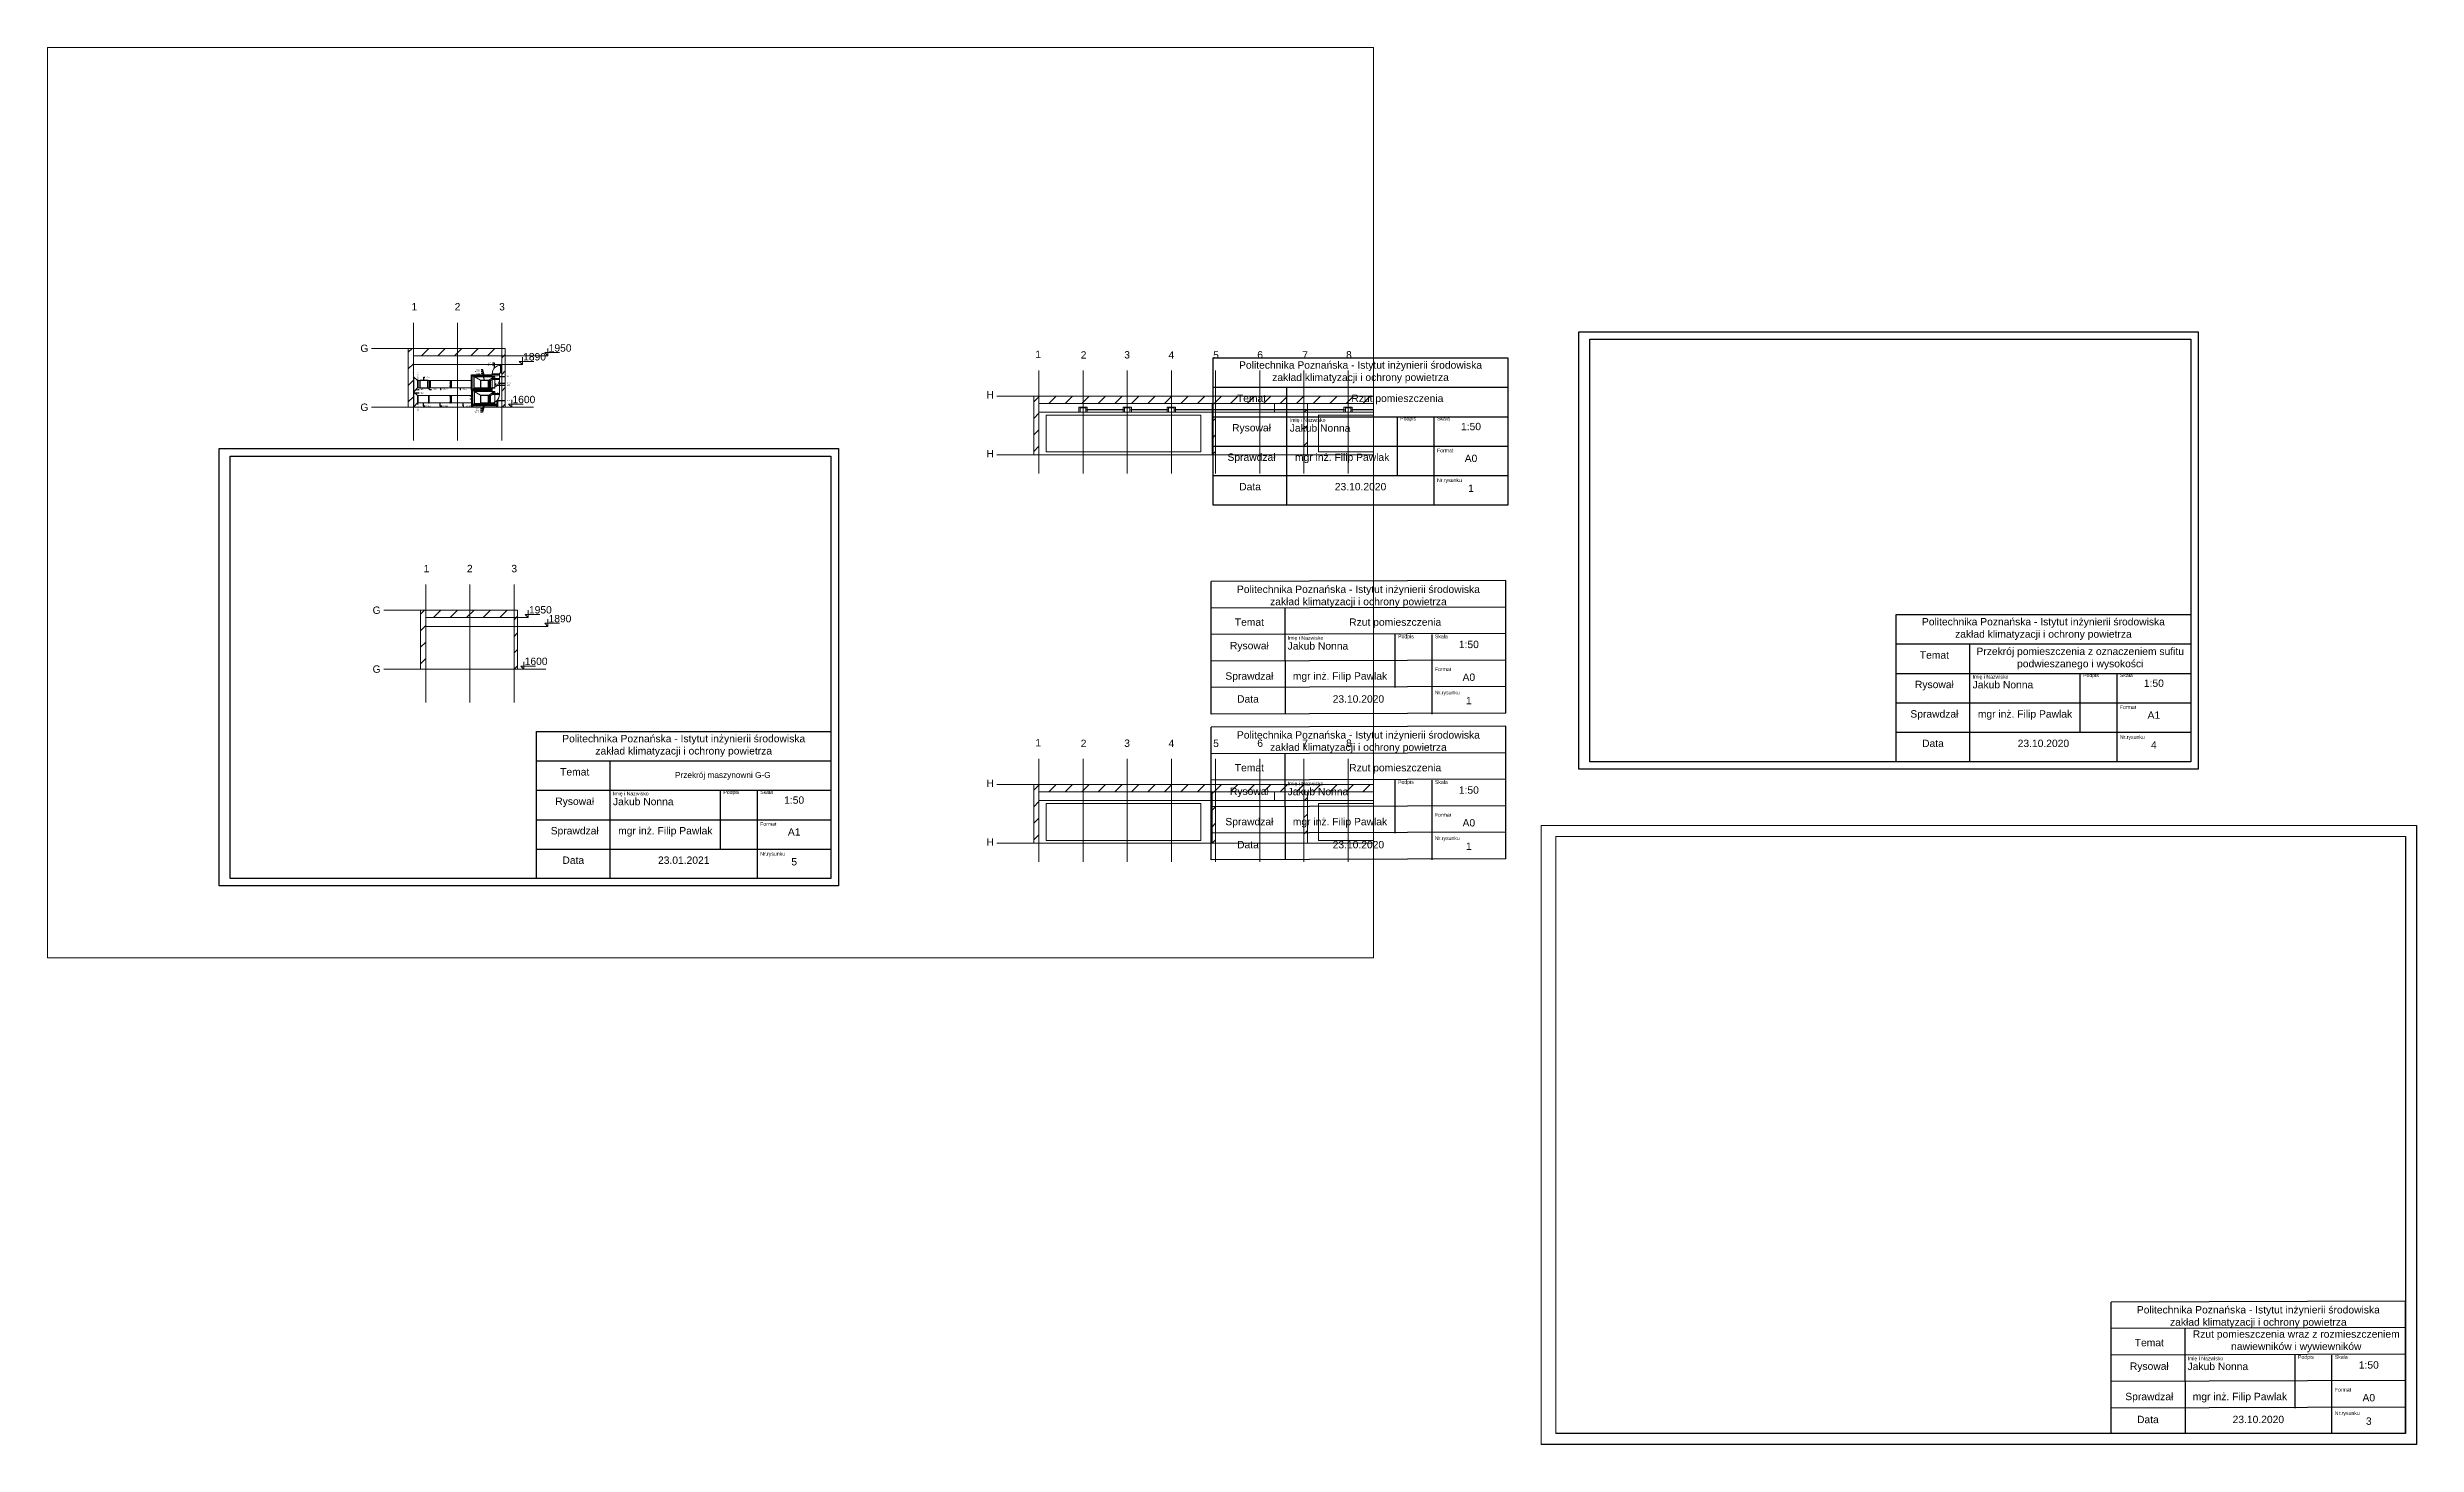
# Paper-space layout '5' of a CAD drawing. Header units: millimetres. Extents: x -233 to 2984, y -759 to 1139.
# The model-space entities are those that its viewports show. They can reach past a viewport. Long polylines and large blocks are cut down to what shows.
import ezdxf
from ezdxf import colors
from ezdxf.entities.mleader import LeaderData, LeaderLine
from ezdxf.math import Vec2, Vec3

# ---------------------------------------------------------------- set-up
doc = ezdxf.new("R2010")
doc.units = ezdxf.units.MM
doc.linetypes.add('JIS_02_1.2', pattern=[2.5, 1.25, -1.25])
for name, color, linetype in [('FLECAD1', 7, 'Continuous'), ('FLECAD2', 7, 'Continuous'), ('FLECAD3', 7, 'Continuous'), ('FLECAD4', 7, 'Continuous')]:
    doc.layers.add(name, color=color, linetype=linetype)
for name, color, linetype, lineweight in [('instalacja nawiewna', 150, 'Continuous', 20), ('kanały', 7, 'Continuous', 20), ('nawi. strzałki', 150, 'Continuous', 20), ('opisy', 7, 'Continuous', 13), ('wymiary', 7, 'Continuous', 13), ('wywiewniki', 30, 'Continuous', 20)]:
    doc.layers.add(name, color=color, linetype=linetype, lineweight=lineweight)
doc.layers.add('osie', color=7, linetype='JIS_02_1.2', lineweight=5, transparency=0.7)
doc.layers.add('podkład', color=7, linetype='Continuous', lineweight=13, transparency=0.7)
doc.styles.get("Standard").update_dxf_attribs({"font": 'arial.ttf', "height": 0.02})
doc.styles.add('styl1', font='arial.ttf', dxfattribs={"height": 0.08})
pattern_1 = [(45, (56799.78836, -93584.2136), (-0.56126601, 0.56126601), [])]
pattern_2 = [(45, (56799.78836, -93610.5923), (-0.56126601, 0.56126601), [])]

psp = doc.layouts.new('5')

# ---------------------------------------------------------------- texts
at = {"attachment_point": 1}
for s, width, gutter_width, heights, insert, char_height in [('\\pxqc;Politechnika Poznańska - Istytut inżynierii środowiska \\Pzakład klimatyzacji i ochrony powietrza', 400, 12.5, [35.2], (1350.2, 712.6), 10), ('\\pxqc; Temat', 100, 75, [30], (1350.2, 667.4), 10), ('\\pxqc;Rzut pomieszczenia', 300, 75, [30], (1450.2, 667.4), 10), ('\\pxqc; Rysował', 100, 75, [30], (1350.2, 627.4), 10), (' {\\H0.5x;Imię i Nazwisko}\\P Jakub Nonna', 150, 75, [38], (1450.2, 635.4), 10), ('\\pxql; {\\H0.5x;Podpis}', 50, 75, [40], (1600.2, 637.4), 10), ('\\pxql; {\\H0.5x;Skala}\\P\\pqc;1:50', 100, 75, [40], (1650.2, 637.4), 10), ('\\pxqc; Sprawdzał', 100, 75, [30], (1350.2, 587.4), 10), ('\\pxqc;mgr inż. Filip Pawlak', 150, 75, [30], (1450.2, 587.4), 10), ('\\pxql;  Format\\P\\pqc;{\\H2x;A0}', 100, 75, [36.7], (1650.2, 594.1), 5), ('\\pxqc;Data', 100, 75, [30], (1350.2, 547.4), 10), ('\\pxqc;23.10.2020', 200, 75, [30], (1450.2, 547.4), 10), ('\\pxql;  Nr.rysunku\\P\\pqc;{\\H2x;1}', 100, 75, [36.2], (1650.2, 553.6), 5), ('\\pxqc;Politechnika Poznańska - Istytut inżynierii środowiska \\Pzakład klimatyzacji i ochrony powietrza', 400, 12.5, [35.2], (1347.3, 408), 10), ('\\pxqc; Temat', 100, 75, [30], (1347.3, 363.4), 10), ('\\pxqc;Rzut pomieszczenia', 300, 75, [30], (1447.3, 363.4), 10), ('\\pxqc;Politechnika Poznańska - Istytut inżynierii środowiska \\Pzakład klimatyzacji i ochrony powietrza', 400, 12.5, [35.2], (2277.6, 363.9), 10), ('\\pxqc; Rysował', 100, 75, [30], (1347.3, 331.4), 10), (' {\\H0.5x;Imię i Nazwisko}\\P Jakub Nonna', 150, 75, [38], (1447.3, 339.4), 10), ('\\pxql; {\\H0.5x;Podpis}', 50, 75, [40], (1597.3, 341.4), 10), ('\\pxql; {\\H0.5x;Skala}\\P\\pqc;1:50', 100, 75, [40], (1647.3, 341.4), 10), ('\\pxqc;Przekrój pomieszczenia z oznaczeniem sufitu podwieszanego i wysokości', 300, 75, [30], (2377.6, 323.7), 10), ('\\pxqc; Sprawdzał', 100, 75, [30], (1347.3, 290.2), 10), ('\\pxqc;mgr inż. Filip Pawlak', 150, 75, [30], (1447.3, 290.2), 10), ('\\pxql;  Format\\P\\pqc;{\\H2x;A0}', 100, 75, [36.7], (1647.3, 296.9), 5), ('\\pxqc; Temat', 100, 75, [30], (2277.6, 318.7), 10), ('\\pxqc;Data', 100, 75, [30], (1347.3, 259), 10), ('\\pxqc;23.10.2020', 200, 75, [30], (1447.3, 259), 10), ('\\pxql;  Nr.rysunku\\P\\pqc;{\\H2x;1}', 100, 75, [36.2], (1647.3, 265.2), 5), ('\\pxqc; Rysował', 100, 75, [30], (2277.6, 278.7), 10), (' {\\H0.5x;Imię i Nazwisko}\\P Jakub Nonna', 150, 75, [38], (2377.6, 286.7), 10), ('\\pxql; {\\H0.5x;Podpis}', 50, 75, [40], (2527.6, 288.7), 10), ('\\pxql; {\\H0.5x;Skala}\\P\\pqc;1:50', 100, 75, [40], (2577.6, 288.7), 10), ('\\pxqc; Sprawdzał', 100, 75, [30], (2277.6, 238.7), 10), ('\\pxqc;mgr inż. Filip Pawlak', 150, 75, [30], (2377.6, 238.7), 10), ('\\pxql;  Format\\P\\pqc;{\\H2x;A1}', 100, 75, [36.7], (2577.6, 245.4), 5), ('\\pxqc;Politechnika Poznańska - Istytut inżynierii środowiska \\Pzakład klimatyzacji i ochrony powietrza', 400, 12.5, [35.2], (431, 205.2), 10), ('\\pxqc;Politechnika Poznańska - Istytut inżynierii środowiska \\Pzakład klimatyzacji i ochrony powietrza', 400, 12.5, [35.2], (1347.3, 210.2), 10), ('\\pxqc;Data', 100, 75, [30], (2277.6, 198.7), 10), ('\\pxqc;23.10.2020', 200, 75, [30], (2377.6, 198.7), 10), ('\\pxql;  Nr.rysunku\\P\\pqc;{\\H2x;4}', 100, 75, [36.2], (2577.6, 204.8), 5), ('\\pxqc; Temat', 100, 75, [30], (1347.3, 165.6), 10), ('\\pxqc;Rzut pomieszczenia', 300, 75, [30], (1447.3, 165.6), 10), ('\\pxqc; Temat', 100, 75, [30], (431, 160), 10), ('\\pxqc;Przekrój maszynowni G-G ', 300, 75, [60.2], (534.1, 154.7), 8), ('\\pxql; {\\H0.5x;Podpis}', 50, 75, [40], (681, 130), 10), ('\\pxql; {\\H0.5x;Skala}\\P\\pqc;1:50', 100, 75, [40], (731, 130), 10), ('\\pxqc; Rysował', 100, 75, [30], (1347.3, 133.6), 10), (' {\\H0.5x;Imię i Nazwisko}\\P Jakub Nonna', 150, 75, [38], (1447.3, 141.6), 10), ('\\pxql; {\\H0.5x;Podpis}', 50, 75, [40], (1597.3, 143.6), 10), ('\\pxql; {\\H0.5x;Skala}\\P\\pqc;1:50', 100, 75, [40], (1647.3, 143.6), 10), ('\\pxqc; Rysował', 100, 75, [30], (431, 120), 10), (' {\\H0.5x;Imię i Nazwisko}\\P Jakub Nonna', 150, 75, [38], (531, 128), 10), ('\\pxql;  Format\\P\\pqc;{\\H2x;A0}', 100, 75, [36.7], (1647.3, 99.1), 5), ('\\pxqc; Sprawdzał', 100, 75, [30], (431, 80), 10), ('\\pxqc;mgr inż. Filip Pawlak', 150, 75, [30], (531, 80), 10), ('\\pxql;  Format\\P\\pqc;{\\H2x;A1}', 100, 75, [36.7], (731, 86.7), 5), ('\\pxqc; Sprawdzał', 100, 75, [30], (1347.3, 92.4), 10), ('\\pxqc;mgr inż. Filip Pawlak', 150, 75, [30], (1447.3, 92.4), 10), ('\\pxql;  Nr.rysunku\\P\\pqc;{\\H2x;1}', 100, 75, [36.2], (1647.3, 67.3), 5), ('\\pxqc;Data', 100, 75, [30], (431, 40), 10), ('\\pxqc;23.01.2021', 200, 75, [30], (531, 40), 10), ('\\pxql;  Nr.rysunku\\P\\pqc;{\\H2x;5}', 100, 75, [36.2], (731, 46.2), 5), ('\\pxqc;Data', 100, 75, [30], (1347.3, 61.1), 10), ('\\pxqc;23.10.2020', 200, 75, [30], (1447.3, 61.1), 10), ('\\pxqc;Politechnika Poznańska - Istytut inżynierii środowiska \\Pzakład klimatyzacji i ochrony powietrza', 400, 12.5, [35.2], (2569.5, -570.7), 10), ('\\pxqc;Rzut pomieszczenia wraz z rozmieszczeniem nawiewników i wywiewników ', 300, 75, [30], (2671, -603.7), 10), ('\\pxqc; Temat', 100, 75, [30], (2569.5, -615.3), 10), (' {\\H0.5x;Imię i Nazwisko}\\P Jakub Nonna', 150, 75, [38], (2669.5, -639.3), 10), ('\\pxql; {\\H0.5x;Podpis}', 50, 75, [40], (2819.5, -637.3), 10), ('\\pxql; {\\H0.5x;Skala}\\P\\pqc;1:50', 100, 75, [40], (2869.5, -637.3), 10), ('\\pxqc; Rysował', 100, 75, [30], (2569.5, -647.3), 10), ('\\pxqc; Sprawdzał', 100, 75, [30], (2569.5, -688.5), 10), ('\\pxqc;mgr inż. Filip Pawlak', 150, 75, [30], (2669.5, -688.5), 10), ('\\pxql;  Format\\P\\pqc;{\\H2x;A0}', 100, 75, [36.7], (2869.5, -681.8), 5), ('\\pxqc;Data', 100, 75, [30], (2569.5, -719.7), 10), ('\\pxqc;23.10.2020', 200, 75, [30], (2669.5, -719.7), 10), ('\\pxql;  Nr.rysunku\\P\\pqc;{\\H2x;3}', 100, 75, [36.2], (2869.5, -713.6), 5)]:
    psp.add_mtext_dynamic_manual_height_columns(s, width=width, gutter_width=gutter_width, heights=heights, dxfattribs=dict(at, insert=insert, char_height=char_height))

msp = doc.modelspace()

# ---------------------------------------------------------------- texts
at = {"layer": 'opisy', "char_height": 0.5, "attachment_point": 1}
for s, insert in [('1 ', (59765.115171, -87603.067076)), ('2 ', (59768.054109, -87603.067076)), ('3 ', (59771.072689, -87603.067076)), ('G ', (59761.649761, -87605.893235)), ('1 ', (59807.481351, -87606.300635)), ('2 ', (59810.566015, -87606.340841)), ('3 ', (59813.519494, -87606.332141)), ('4 ', (59816.530237, -87606.340841)), ('5 ', (59819.560918, -87606.340841)), ('6 ', (59822.553227, -87606.330834)), ('7 ', (59825.608836, -87606.340841)), ('8 ', (59828.585248, -87606.330834)), ('G ', (59761.649761, -87609.893235)), ('H ', (59804.167177, -87609.050273)), ('H ', (59804.167177, -87613.050273)), ('1 ', (59765.946202, -87620.849901)), ('2 ', (59768.88514, -87620.849901)), ('3 ', (59771.90372, -87620.849901)), ('G ', (59762.480792, -87623.67606)), ('G ', (59762.480792, -87627.67606)), ('1 ', (59807.481351, -87632.67928)), ('2 ', (59810.566015, -87632.719487)), ('3 ', (59813.519494, -87632.710787)), ('4 ', (59816.530237, -87632.719487)), ('5 ', (59819.560918, -87632.719487)), ('6 ', (59822.553227, -87632.70948)), ('7 ', (59825.608836, -87632.719487)), ('8 ', (59828.585248, -87632.70948)), ('H ', (59804.167177, -87635.428919)), ('H ', (59804.167177, -87639.428919))]:
    msp.add_mtext_dynamic_manual_height_columns(s, width=0.9375, gutter_width=4.6875, heights=[0], dxfattribs=dict(at, insert=insert))
at = {"layer": 'opisy', "ltscale": 20, "char_height": 0.08, "style": 'styl1'}
for s, insert, attachment_point, rotation in [('1000x1600', (59765.213845, -87607.960783), 1, 90), ('500x800', (59765.513845, -87608.196583), 1, 90), ('500x800', (59767.674487, -87608.782947), 1, 90), ('500x800', (59770.646247, -87607.971662), 1, 360), ('1000x1600', (59765.213973, -87610.25995), 3, 90), ('500x800', (59765.513973, -87609.983799), 3, 90), ('500x800', (59767.674487, -87609.808947), 1, 90), ('500x800', (59770.646247, -87609.120997), 1, 360)]:
    msp.add_mtext_dynamic_manual_height_columns(s, width=0.44264358, gutter_width=1, heights=[0], dxfattribs=dict(at, insert=insert, attachment_point=attachment_point, rotation=rotation))
at = {"layer": 'wymiary', "ltscale": 20, "char_height": 0.5, "attachment_point": 1}
for s, insert in [('1890', (59772.701909, -87606.46704)), ('1950', (59774.436332, -87605.86704)), ('1600', (59771.976649, -87609.36704)), ('1950', (59773.096176, -87623.649865)), ('1890', (59774.426957, -87624.249865)), ('1600', (59772.80768, -87627.149865))]:
    msp.add_mtext_dynamic_manual_height_columns(s, width=1.6546559, gutter_width=2.5, heights=[0], dxfattribs=dict(at, insert=insert))

# ---------------------------------------------------------------- blocks, each defined once
blk = doc.blocks.new('_None')

# ---------------------------------------------------------------- hatches: boundary and pattern name
at = {"layer": 'podkład'}
h = msp.add_hatch(dxfattribs=at)
h.set_pattern_fill('ANSI31', color=256, scale=0.25)
h.set_pattern_definition([(45, (56756.2842, -93569.5359), (-0.56126601, 0.56126601), [])])
h.paths.add_polyline_path([(59771.253558, -87606.647636), (59771.253558, -87610.147636), (59771.493558, -87610.147636), (59771.493558, -87606.147636), (59765.253558, -87606.147636), (59764.903558, -87606.147636), (59764.903558, -87610.147636), (59765.253558, -87610.147636), (59765.253558, -87606.647636)])
h = msp.add_hatch(dxfattribs=at)
h.set_pattern_fill('ANSI31', color=256, scale=0.25)
h.set_pattern_definition(pattern_1)
h.paths.add_polyline_path([(59807.723098, -87609.981195), (59807.723098, -87609.381195), (59807.373098, -87609.381195), (59807.373098, -87609.981195), (59807.373098, -87613.381195), (59807.723098, -87613.381195)])
h.paths.add_polyline_path([(59819.723098, -87609.981195), (59819.483098, -87609.981195), (59819.483098, -87613.381195), (59819.723098, -87613.381195)])
h.paths.add_polyline_path([(59825.963098, -87609.981195), (59825.723098, -87609.981195), (59825.723098, -87613.381195), (59825.963098, -87613.381195)])
h.paths.add_polyline_path([(59819.483098, -87609.381195), (59807.723098, -87609.381195), (59807.723098, -87609.881195), (59819.483098, -87609.881195)])
h.paths.add_polyline_path([(59819.723098, -87609.381195), (59819.483098, -87609.381195), (59819.483098, -87609.881195), (59819.723098, -87609.881195)])
h.paths.add_polyline_path([(59825.723098, -87609.381195), (59819.723098, -87609.381195), (59819.723098, -87609.881195), (59825.723098, -87609.881195)])
h.paths.add_polyline_path([(59837.723098, -87609.381195), (59825.963098, -87609.381195), (59825.963098, -87609.881195), (59837.723098, -87609.881195)])
h.paths.add_polyline_path([(59838.073098, -87609.981195), (59838.073098, -87609.381195), (59837.723098, -87609.381195), (59837.723098, -87609.981195), (59837.723098, -87613.381195), (59838.073098, -87613.381195)])
h = msp.add_hatch(dxfattribs=at)
h.set_pattern_fill('ANSI31', color=256, scale=0.25)
h.set_pattern_definition(pattern_1)
h.paths.add_polyline_path([(59819.483098, -87609.981195), (59819.723098, -87609.981195), (59819.723098, -87609.881195), (59819.483098, -87609.881195)])
h = msp.add_hatch(dxfattribs=at)
h.set_pattern_fill('ANSI31', color=256, scale=0.25)
h.set_pattern_definition([(45, (56757.1152, -93587.3187), (-0.56126601, 0.56126601), [])])
h.paths.add_polyline_path([(59772.084588, -87624.430461), (59772.084588, -87627.930461), (59772.324588, -87627.930461), (59772.324588, -87623.930461), (59766.084588, -87623.930461), (59765.734588, -87623.930461), (59765.734588, -87627.930461), (59766.084588, -87627.930461), (59766.084588, -87624.430461)])
h = msp.add_hatch(dxfattribs=at)
h.set_pattern_fill('ANSI31', color=256, scale=0.25)
h.set_pattern_definition(pattern_2)
h.paths.add_polyline_path([(59807.723098, -87636.359841), (59807.723098, -87635.759841), (59807.373098, -87635.759841), (59807.373098, -87636.359841), (59807.373098, -87639.759841), (59807.723098, -87639.759841)])
h.paths.add_polyline_path([(59819.723098, -87636.359841), (59819.483098, -87636.359841), (59819.483098, -87639.759841), (59819.723098, -87639.759841)])
h.paths.add_polyline_path([(59825.963098, -87636.359841), (59825.723098, -87636.359841), (59825.723098, -87639.759841), (59825.963098, -87639.759841)])
h.paths.add_polyline_path([(59819.483098, -87635.759841), (59807.723098, -87635.759841), (59807.723098, -87636.259841), (59819.483098, -87636.259841)])
h.paths.add_polyline_path([(59819.723098, -87635.759841), (59819.483098, -87635.759841), (59819.483098, -87636.259841), (59819.723098, -87636.259841)])
h.paths.add_polyline_path([(59825.723098, -87635.759841), (59819.723098, -87635.759841), (59819.723098, -87636.259841), (59825.723098, -87636.259841)])
h.paths.add_polyline_path([(59837.723098, -87635.759841), (59825.963098, -87635.759841), (59825.963098, -87636.259841), (59837.723098, -87636.259841)])
h.paths.add_polyline_path([(59838.073098, -87636.359841), (59838.073098, -87635.759841), (59837.723098, -87635.759841), (59837.723098, -87636.359841), (59837.723098, -87639.759841), (59838.073098, -87639.759841)])
h = msp.add_hatch(dxfattribs=at)
h.set_pattern_fill('ANSI31', color=256, scale=0.25)
h.set_pattern_definition(pattern_2)
h.paths.add_polyline_path([(59819.483098, -87636.359841), (59819.723098, -87636.359841), (59819.723098, -87636.259841), (59819.483098, -87636.259841)])

# ---------------------------------------------------------------- linework, layer by layer
at = {"layer": 'FLECAD1', "linetype": 'Continuous'}
for points in [[(59769.185558, -87608.971636, 0), (59769.185558, -87607.945636, 0), (59770.600558, -87607.945636, 0)], [(59770.600558, -87608.971636, 0), (59769.185558, -87608.971636, 0), (59769.185558, -87609.997636, 0)], [(59769.185558, -87609.997636, 0), (59770.985558, -87609.997636, 0), (59770.985558, -87609.609661, 0)], [(59769.257558, -87610.147636, 0), (59769.199558, -87610.147636, 0), (59769.199558, -87609.997636, 0), (59769.257558, -87609.997636, 0), (59769.257558, -87610.147636, 0)], [(59770.913558, -87610.147636, 0), (59769.257558, -87610.147636, 0), (59769.257558, -87609.997636, 0), (59770.913558, -87609.997636, 0), (59770.913558, -87610.147636, 0)], [(59770.971558, -87610.147636, 0), (59770.913558, -87610.147636, 0), (59770.913558, -87609.997636, 0), (59770.971558, -87609.997636, 0), (59770.971558, -87610.147636, 0)], [(59770.913558, -87609.997636, 0), (59770.913558, -87610.147636, 0), (59770.913558, -87609.997636, 0), (59770.913558, -87609.997636, 0), (59770.913558, -87609.997636, 0)]]:
    msp.add_polyline3d(points, dxfattribs=at)
at = {"layer": 'FLECAD2', "linetype": 'Continuous'}
for points in [[(59769.235558, -87608.918636, 0), (59769.235558, -87607.998636, 0), (59770.600558, -87607.998636, 0)], [(59769.235558, -87608.918636, 0), (59769.235558, -87607.998636, 0), (59770.600558, -87607.998636, 0)], [(59770.600558, -87608.918636, 0), (59769.235558, -87608.918636, 0)], [(59770.600558, -87608.918636, 0), (59769.235558, -87608.918636, 0)], [(59770.550558, -87608.858636, 0), (59769.385558, -87608.858636, 0)], [(59770.550558, -87608.858636, 0), (59769.385558, -87608.858636, 0)], [(59770.600558, -87609.024636, 0), (59769.235558, -87609.024636, 0), (59769.235558, -87609.944636, 0)], [(59770.600558, -87609.024636, 0), (59769.235558, -87609.024636, 0), (59769.235558, -87609.944636, 0)], [(59769.235558, -87609.944636, 0), (59770.935558, -87609.944636, 0), (59770.935558, -87609.669464, 0)], [(59769.235558, -87609.944636, 0), (59770.935558, -87609.944636, 0), (59770.935558, -87609.669464, 0)]]:
    msp.add_polyline3d(points, dxfattribs=at)
at = {"layer": 'FLECAD3', "linetype": 'Continuous'}
for points in [[(59769.385558, -87608.858636, 0), (59769.385558, -87608.058636, 0), (59770.550558, -87608.058636, 0)], [(59770.550558, -87609.084636, 0), (59769.385558, -87609.084636, 0)], [(59769.385558, -87609.084636, 0), (59769.385558, -87609.884636, 0), (59770.785558, -87609.884636, 0), (59770.785558, -87609.764572, 0)]]:
    msp.add_polyline3d(points, dxfattribs=at)
at = {"layer": 'FLECAD4', "linetype": 'Continuous'}
for points in [[(59769.135558, -87609.372636, 0), (59769.235558, -87609.372636, 0), (59769.235558, -87609.373636, 0), (59769.235558, -87609.374636, 0), (59769.235558, -87609.377636, 0), (59769.235558, -87609.381636, 0), (59769.235558, -87609.384636, 0), (59769.235558, -87609.388636, 0), (59769.235558, -87609.392636, 0), (59769.235558, -87609.395636, 0), (59769.235558, -87609.396636, 0), (59769.235558, -87609.397636, 0), (59769.135558, -87609.397636, 0), (59769.135558, -87609.396636, 0), (59769.135558, -87609.395636, 0), (59769.135558, -87609.392636, 0), (59769.135558, -87609.388636, 0), (59769.135558, -87609.384636, 0), (59769.135558, -87609.381636, 0), (59769.135558, -87609.377636, 0), (59769.135558, -87609.374636, 0), (59769.135558, -87609.373636, 0), (59769.135558, -87609.372636, 0)], [(59769.135558, -87609.397636, 0), (59769.135558, -87609.396636, 0), (59769.135558, -87609.395636, 0), (59769.135558, -87609.392636, 0), (59769.135558, -87609.388636, 0), (59769.135558, -87609.384636, 0), (59769.135558, -87609.381636, 0), (59769.135558, -87609.377636, 0), (59769.135558, -87609.374636, 0), (59769.135558, -87609.373636, 0), (59769.135558, -87609.372636, 0)], [(59769.135558, -87609.397636, 0), (59769.135558, -87609.396636, 0), (59769.135558, -87609.395636, 0), (59769.135558, -87609.392636, 0), (59769.135558, -87609.388636, 0), (59769.135558, -87609.384636, 0), (59769.135558, -87609.381636, 0), (59769.135558, -87609.377636, 0), (59769.135558, -87609.374636, 0), (59769.135558, -87609.373636, 0), (59769.135558, -87609.372636, 0)], [(59769.135558, -87609.397636, 0), (59769.135558, -87609.396636, 0), (59769.135558, -87609.395636, 0), (59769.135558, -87609.392636, 0), (59769.135558, -87609.388636, 0), (59769.135558, -87609.384636, 0), (59769.135558, -87609.381636, 0), (59769.135558, -87609.377636, 0), (59769.135558, -87609.374636, 0), (59769.135558, -87609.373636, 0), (59769.135558, -87609.372636, 0)], [(59769.135558, -87609.397636, 0), (59769.135558, -87609.396636, 0), (59769.135558, -87609.395636, 0), (59769.135558, -87609.392636, 0), (59769.135558, -87609.388636, 0), (59769.135558, -87609.384636, 0), (59769.135558, -87609.381636, 0), (59769.135558, -87609.377636, 0), (59769.135558, -87609.374636, 0), (59769.135558, -87609.373636, 0), (59769.135558, -87609.372636, 0)], [(59769.135558, -87609.397636, 0), (59769.135558, -87609.396636, 0), (59769.135558, -87609.395636, 0), (59769.135558, -87609.392636, 0), (59769.135558, -87609.388636, 0), (59769.135558, -87609.384636, 0), (59769.135558, -87609.381636, 0), (59769.135558, -87609.377636, 0), (59769.135558, -87609.374636, 0), (59769.135558, -87609.373636, 0), (59769.135558, -87609.372636, 0)], [(59769.135558, -87609.397636, 0), (59769.135558, -87609.396636, 0), (59769.135558, -87609.395636, 0), (59769.135558, -87609.392636, 0), (59769.135558, -87609.388636, 0), (59769.135558, -87609.384636, 0), (59769.135558, -87609.381636, 0), (59769.135558, -87609.377636, 0), (59769.135558, -87609.374636, 0), (59769.135558, -87609.373636, 0), (59769.135558, -87609.372636, 0)], [(59769.135558, -87609.397636, 0), (59769.135558, -87609.396636, 0), (59769.135558, -87609.395636, 0), (59769.135558, -87609.392636, 0), (59769.135558, -87609.388636, 0), (59769.135558, -87609.384636, 0), (59769.135558, -87609.381636, 0), (59769.135558, -87609.377636, 0), (59769.135558, -87609.374636, 0), (59769.135558, -87609.373636, 0), (59769.135558, -87609.372636, 0)], [(59769.135558, -87609.397636, 0), (59769.135558, -87609.396636, 0), (59769.135558, -87609.395636, 0), (59769.135558, -87609.392636, 0), (59769.135558, -87609.388636, 0), (59769.135558, -87609.384636, 0), (59769.135558, -87609.381636, 0), (59769.135558, -87609.377636, 0), (59769.135558, -87609.374636, 0), (59769.135558, -87609.373636, 0), (59769.135558, -87609.372636, 0)], [(59769.135558, -87609.397636, 0), (59769.135558, -87609.396636, 0), (59769.135558, -87609.395636, 0), (59769.135558, -87609.392636, 0), (59769.135558, -87609.388636, 0), (59769.135558, -87609.384636, 0), (59769.135558, -87609.381636, 0), (59769.135558, -87609.377636, 0), (59769.135558, -87609.374636, 0), (59769.135558, -87609.373636, 0), (59769.135558, -87609.372636, 0)], [(59769.135558, -87609.572636, 0), (59769.235558, -87609.572636, 0), (59769.235558, -87609.573636, 0), (59769.235558, -87609.574636, 0), (59769.235558, -87609.577636, 0), (59769.235558, -87609.581636, 0), (59769.235558, -87609.584636, 0), (59769.235558, -87609.588636, 0), (59769.235558, -87609.592636, 0), (59769.235558, -87609.595636, 0), (59769.235558, -87609.596636, 0), (59769.235558, -87609.597636, 0), (59769.135558, -87609.597636, 0), (59769.135558, -87609.596636, 0), (59769.135558, -87609.595636, 0), (59769.135558, -87609.592636, 0), (59769.135558, -87609.588636, 0), (59769.135558, -87609.584636, 0), (59769.135558, -87609.581636, 0), (59769.135558, -87609.577636, 0), (59769.135558, -87609.574636, 0), (59769.135558, -87609.573636, 0), (59769.135558, -87609.572636, 0)], [(59769.135558, -87609.597636, 0), (59769.135558, -87609.596636, 0), (59769.135558, -87609.595636, 0), (59769.135558, -87609.592636, 0), (59769.135558, -87609.588636, 0), (59769.135558, -87609.584636, 0), (59769.135558, -87609.581636, 0), (59769.135558, -87609.577636, 0), (59769.135558, -87609.574636, 0), (59769.135558, -87609.573636, 0), (59769.135558, -87609.572636, 0)], [(59769.135558, -87609.597636, 0), (59769.135558, -87609.596636, 0), (59769.135558, -87609.595636, 0), (59769.135558, -87609.592636, 0), (59769.135558, -87609.588636, 0), (59769.135558, -87609.584636, 0), (59769.135558, -87609.581636, 0), (59769.135558, -87609.577636, 0), (59769.135558, -87609.574636, 0), (59769.135558, -87609.573636, 0), (59769.135558, -87609.572636, 0)], [(59769.135558, -87609.597636, 0), (59769.135558, -87609.596636, 0), (59769.135558, -87609.595636, 0), (59769.135558, -87609.592636, 0), (59769.135558, -87609.588636, 0), (59769.135558, -87609.584636, 0), (59769.135558, -87609.581636, 0), (59769.135558, -87609.577636, 0), (59769.135558, -87609.574636, 0), (59769.135558, -87609.573636, 0), (59769.135558, -87609.572636, 0)], [(59769.135558, -87609.597636, 0), (59769.135558, -87609.596636, 0), (59769.135558, -87609.595636, 0), (59769.135558, -87609.592636, 0), (59769.135558, -87609.588636, 0), (59769.135558, -87609.584636, 0), (59769.135558, -87609.581636, 0), (59769.135558, -87609.577636, 0), (59769.135558, -87609.574636, 0), (59769.135558, -87609.573636, 0), (59769.135558, -87609.572636, 0)], [(59769.135558, -87609.597636, 0), (59769.135558, -87609.596636, 0), (59769.135558, -87609.595636, 0), (59769.135558, -87609.592636, 0), (59769.135558, -87609.588636, 0), (59769.135558, -87609.584636, 0), (59769.135558, -87609.581636, 0), (59769.135558, -87609.577636, 0), (59769.135558, -87609.574636, 0), (59769.135558, -87609.573636, 0), (59769.135558, -87609.572636, 0)], [(59769.135558, -87609.597636, 0), (59769.135558, -87609.596636, 0), (59769.135558, -87609.595636, 0), (59769.135558, -87609.592636, 0), (59769.135558, -87609.588636, 0), (59769.135558, -87609.584636, 0), (59769.135558, -87609.581636, 0), (59769.135558, -87609.577636, 0), (59769.135558, -87609.574636, 0), (59769.135558, -87609.573636, 0), (59769.135558, -87609.572636, 0)], [(59769.135558, -87609.597636, 0), (59769.135558, -87609.596636, 0), (59769.135558, -87609.595636, 0), (59769.135558, -87609.592636, 0), (59769.135558, -87609.588636, 0), (59769.135558, -87609.584636, 0), (59769.135558, -87609.581636, 0), (59769.135558, -87609.577636, 0), (59769.135558, -87609.574636, 0), (59769.135558, -87609.573636, 0), (59769.135558, -87609.572636, 0)], [(59769.135558, -87609.597636, 0), (59769.135558, -87609.596636, 0), (59769.135558, -87609.595636, 0), (59769.135558, -87609.592636, 0), (59769.135558, -87609.588636, 0), (59769.135558, -87609.584636, 0), (59769.135558, -87609.581636, 0), (59769.135558, -87609.577636, 0), (59769.135558, -87609.574636, 0), (59769.135558, -87609.573636, 0), (59769.135558, -87609.572636, 0)], [(59769.135558, -87609.597636, 0), (59769.135558, -87609.596636, 0), (59769.135558, -87609.595636, 0), (59769.135558, -87609.592636, 0), (59769.135558, -87609.588636, 0), (59769.135558, -87609.584636, 0), (59769.135558, -87609.581636, 0), (59769.135558, -87609.577636, 0), (59769.135558, -87609.574636, 0), (59769.135558, -87609.573636, 0), (59769.135558, -87609.572636, 0)], [(59769.235558, -87609.372636, 0), (59769.235558, -87609.373636, 0), (59769.235558, -87609.374636, 0), (59769.235558, -87609.377636, 0), (59769.235558, -87609.381636, 0), (59769.235558, -87609.384636, 0), (59769.235558, -87609.388636, 0), (59769.235558, -87609.392636, 0), (59769.235558, -87609.395636, 0), (59769.235558, -87609.396636, 0), (59769.235558, -87609.397636, 0)], [(59769.235558, -87609.372636, 0), (59769.235558, -87609.373636, 0), (59769.235558, -87609.374636, 0), (59769.235558, -87609.377636, 0), (59769.235558, -87609.381636, 0), (59769.235558, -87609.384636, 0), (59769.235558, -87609.388636, 0), (59769.235558, -87609.392636, 0), (59769.235558, -87609.395636, 0), (59769.235558, -87609.396636, 0), (59769.235558, -87609.397636, 0)], [(59769.235558, -87609.372636, 0), (59769.235558, -87609.373636, 0), (59769.235558, -87609.374636, 0), (59769.235558, -87609.377636, 0), (59769.235558, -87609.381636, 0), (59769.235558, -87609.384636, 0), (59769.235558, -87609.388636, 0), (59769.235558, -87609.392636, 0), (59769.235558, -87609.395636, 0), (59769.235558, -87609.396636, 0), (59769.235558, -87609.397636, 0)], [(59769.235558, -87609.372636, 0), (59769.235558, -87609.373636, 0), (59769.235558, -87609.374636, 0), (59769.235558, -87609.377636, 0), (59769.235558, -87609.381636, 0), (59769.235558, -87609.384636, 0), (59769.235558, -87609.388636, 0), (59769.235558, -87609.392636, 0), (59769.235558, -87609.395636, 0), (59769.235558, -87609.396636, 0), (59769.235558, -87609.397636, 0)], [(59769.235558, -87609.372636, 0), (59769.235558, -87609.373636, 0), (59769.235558, -87609.374636, 0), (59769.235558, -87609.377636, 0), (59769.235558, -87609.381636, 0), (59769.235558, -87609.384636, 0), (59769.235558, -87609.388636, 0), (59769.235558, -87609.392636, 0), (59769.235558, -87609.395636, 0), (59769.235558, -87609.396636, 0), (59769.235558, -87609.397636, 0)], [(59769.235558, -87609.372636, 0), (59769.235558, -87609.373636, 0), (59769.235558, -87609.374636, 0), (59769.235558, -87609.377636, 0), (59769.235558, -87609.381636, 0), (59769.235558, -87609.384636, 0), (59769.235558, -87609.388636, 0), (59769.235558, -87609.392636, 0), (59769.235558, -87609.395636, 0), (59769.235558, -87609.396636, 0), (59769.235558, -87609.397636, 0)], [(59769.235558, -87609.372636, 0), (59769.235558, -87609.373636, 0), (59769.235558, -87609.374636, 0), (59769.235558, -87609.377636, 0), (59769.235558, -87609.381636, 0), (59769.235558, -87609.384636, 0), (59769.235558, -87609.388636, 0), (59769.235558, -87609.392636, 0), (59769.235558, -87609.395636, 0), (59769.235558, -87609.396636, 0), (59769.235558, -87609.397636, 0)], [(59769.235558, -87609.372636, 0), (59769.235558, -87609.373636, 0), (59769.235558, -87609.374636, 0), (59769.235558, -87609.377636, 0), (59769.235558, -87609.381636, 0), (59769.235558, -87609.384636, 0), (59769.235558, -87609.388636, 0), (59769.235558, -87609.392636, 0), (59769.235558, -87609.395636, 0), (59769.235558, -87609.396636, 0), (59769.235558, -87609.397636, 0)], [(59769.235558, -87609.372636, 0), (59769.235558, -87609.373636, 0), (59769.235558, -87609.374636, 0), (59769.235558, -87609.377636, 0), (59769.235558, -87609.381636, 0), (59769.235558, -87609.384636, 0), (59769.235558, -87609.388636, 0), (59769.235558, -87609.392636, 0), (59769.235558, -87609.395636, 0), (59769.235558, -87609.396636, 0), (59769.235558, -87609.397636, 0)], [(59769.235558, -87609.572636, 0), (59769.235558, -87609.573636, 0), (59769.235558, -87609.574636, 0), (59769.235558, -87609.577636, 0), (59769.235558, -87609.581636, 0), (59769.235558, -87609.584636, 0), (59769.235558, -87609.588636, 0), (59769.235558, -87609.592636, 0), (59769.235558, -87609.595636, 0), (59769.235558, -87609.596636, 0), (59769.235558, -87609.597636, 0)], [(59769.235558, -87609.572636, 0), (59769.235558, -87609.573636, 0), (59769.235558, -87609.574636, 0), (59769.235558, -87609.577636, 0), (59769.235558, -87609.581636, 0), (59769.235558, -87609.584636, 0), (59769.235558, -87609.588636, 0), (59769.235558, -87609.592636, 0), (59769.235558, -87609.595636, 0), (59769.235558, -87609.596636, 0), (59769.235558, -87609.597636, 0)], [(59769.235558, -87609.572636, 0), (59769.235558, -87609.573636, 0), (59769.235558, -87609.574636, 0), (59769.235558, -87609.577636, 0), (59769.235558, -87609.581636, 0), (59769.235558, -87609.584636, 0), (59769.235558, -87609.588636, 0), (59769.235558, -87609.592636, 0), (59769.235558, -87609.595636, 0), (59769.235558, -87609.596636, 0), (59769.235558, -87609.597636, 0)], [(59769.235558, -87609.572636, 0), (59769.235558, -87609.573636, 0), (59769.235558, -87609.574636, 0), (59769.235558, -87609.577636, 0), (59769.235558, -87609.581636, 0), (59769.235558, -87609.584636, 0), (59769.235558, -87609.588636, 0), (59769.235558, -87609.592636, 0), (59769.235558, -87609.595636, 0), (59769.235558, -87609.596636, 0), (59769.235558, -87609.597636, 0)], [(59769.235558, -87609.572636, 0), (59769.235558, -87609.573636, 0), (59769.235558, -87609.574636, 0), (59769.235558, -87609.577636, 0), (59769.235558, -87609.581636, 0), (59769.235558, -87609.584636, 0), (59769.235558, -87609.588636, 0), (59769.235558, -87609.592636, 0), (59769.235558, -87609.595636, 0), (59769.235558, -87609.596636, 0), (59769.235558, -87609.597636, 0)], [(59769.235558, -87609.572636, 0), (59769.235558, -87609.573636, 0), (59769.235558, -87609.574636, 0), (59769.235558, -87609.577636, 0), (59769.235558, -87609.581636, 0), (59769.235558, -87609.584636, 0), (59769.235558, -87609.588636, 0), (59769.235558, -87609.592636, 0), (59769.235558, -87609.595636, 0), (59769.235558, -87609.596636, 0), (59769.235558, -87609.597636, 0)], [(59769.235558, -87609.572636, 0), (59769.235558, -87609.573636, 0), (59769.235558, -87609.574636, 0), (59769.235558, -87609.577636, 0), (59769.235558, -87609.581636, 0), (59769.235558, -87609.584636, 0), (59769.235558, -87609.588636, 0), (59769.235558, -87609.592636, 0), (59769.235558, -87609.595636, 0), (59769.235558, -87609.596636, 0), (59769.235558, -87609.597636, 0)], [(59769.235558, -87609.572636, 0), (59769.235558, -87609.573636, 0), (59769.235558, -87609.574636, 0), (59769.235558, -87609.577636, 0), (59769.235558, -87609.581636, 0), (59769.235558, -87609.584636, 0), (59769.235558, -87609.588636, 0), (59769.235558, -87609.592636, 0), (59769.235558, -87609.595636, 0), (59769.235558, -87609.596636, 0), (59769.235558, -87609.597636, 0)], [(59769.235558, -87609.572636, 0), (59769.235558, -87609.573636, 0), (59769.235558, -87609.574636, 0), (59769.235558, -87609.577636, 0), (59769.235558, -87609.581636, 0), (59769.235558, -87609.584636, 0), (59769.235558, -87609.588636, 0), (59769.235558, -87609.592636, 0), (59769.235558, -87609.595636, 0), (59769.235558, -87609.596636, 0), (59769.235558, -87609.597636, 0)]]:
    msp.add_polyline3d(points, dxfattribs=at)
at = {"layer": 'instalacja nawiewna', "ltscale": 20}
for p, q in [((59810.922098, -87610.473195), (59810.524098, -87610.473195)), ((59810.524098, -87610.473195), (59810.524098, -87610.481195)), ((59810.524098, -87610.481195), (59810.922098, -87610.481195)), ((59810.537098, -87610.473195), (59810.537098, -87610.178195)), ((59810.537098, -87610.178195), (59810.909098, -87610.178195)), ((59810.909098, -87610.178195), (59810.909098, -87610.473195)), ((59810.909098, -87610.325695), (59813.537098, -87610.325695)), ((59810.922098, -87610.481195), (59810.922098, -87610.473195)), ((59813.922098, -87610.473195), (59813.524098, -87610.473195)), ((59813.524098, -87610.473195), (59813.524098, -87610.481195)), ((59813.524098, -87610.481195), (59813.922098, -87610.481195)), ((59813.537098, -87610.473195), (59813.537098, -87610.178195)), ((59813.537098, -87610.178195), (59813.909098, -87610.178195)), ((59813.909098, -87610.178195), (59813.909098, -87610.473195)), ((59813.909098, -87610.325695), (59816.537098, -87610.325695)), ((59813.922098, -87610.481195), (59813.922098, -87610.473195)), ((59816.922098, -87610.473195), (59816.524098, -87610.473195)), ((59816.524098, -87610.473195), (59816.524098, -87610.481195)), ((59816.524098, -87610.481195), (59816.922098, -87610.481195)), ((59816.537098, -87610.473195), (59816.537098, -87610.178195)), ((59816.537098, -87610.178195), (59816.909098, -87610.178195)), ((59816.909098, -87610.178195), (59816.909098, -87610.473195)), ((59816.909098, -87610.325695), (59824.049542, -87610.325695)), ((59816.922098, -87610.481195), (59816.922098, -87610.473195)), ((59824.049542, -87610.325695), (59828.537098, -87610.325695)), ((59828.922098, -87610.473195), (59828.524098, -87610.473195)), ((59828.524098, -87610.473195), (59828.524098, -87610.481195)), ((59828.524098, -87610.481195), (59828.922098, -87610.481195)), ((59828.537098, -87610.473195), (59828.537098, -87610.178195)), ((59828.537098, -87610.178195), (59828.909098, -87610.178195)), ((59828.909098, -87610.178195), (59828.909098, -87610.473195)), ((59828.909098, -87610.325695), (59831.537098, -87610.325695)), ((59828.922098, -87610.481195), (59828.922098, -87610.473195))]:
    msp.add_line(p, q, dxfattribs=at)
at = {"layer": 'kanały', "ltscale": 20}
for p, q in [((59771.175558, -87607.297636), (59771.175558, -87607.797636)), ((59771.205558, -87607.297636), (59771.175558, -87607.297636)), ((59771.205558, -87607.297636), (59771.205558, -87607.272636)), ((59771.205558, -87607.297636), (59771.205558, -87607.797636)), ((59765.253558, -87608.096636), (59765.253558, -87608.071636)), ((59765.278558, -87608.096636), (59765.253558, -87608.096636)), ((59765.528565, -87608.328636), (59765.553565, -87608.328636)), ((59765.528565, -87608.328636), (59765.528565, -87608.828636)), ((59765.528565, -87608.828636), (59765.553565, -87608.828636)), ((59765.553626, -87608.303636), (59765.553626, -87608.328636)), ((59765.553626, -87608.328636), (59765.553626, -87608.303636)), ((59765.553626, -87608.828636), (59765.553626, -87608.328636)), ((59765.553626, -87608.828636), (59765.553626, -87608.328636)), ((59765.553626, -87608.328636), (59765.583626, -87608.328636)), ((59765.553626, -87608.328636), (59765.553626, -87608.828636)), ((59765.553626, -87608.828636), (59765.583626, -87608.828636)), ((59765.553626, -87608.828636), (59765.553626, -87608.853636)), ((59765.553626, -87608.853636), (59765.553626, -87608.828636)), ((59765.583626, -87608.828636), (59765.583626, -87608.328636)), ((59765.683626, -87608.328636), (59765.583626, -87608.328636)), ((59765.583626, -87608.828636), (59765.683626, -87608.828636)), ((59766.243626, -87608.298636), (59765.683626, -87608.298636)), ((59765.683626, -87608.298636), (59765.683626, -87608.858636)), ((59765.683626, -87608.858636), (59766.243626, -87608.858636)), ((59765.713626, -87608.328636), (59765.713626, -87608.828636)), ((59766.213626, -87608.328636), (59765.713626, -87608.328636)), ((59766.213626, -87608.828636), (59765.713626, -87608.828636)), ((59766.213626, -87608.328636), (59766.213626, -87608.828636)), ((59766.343626, -87608.328636), (59766.243626, -87608.328636)), ((59766.243626, -87608.328636), (59766.243626, -87608.828636)), ((59766.243626, -87608.828636), (59766.343626, -87608.828636)), ((59766.243626, -87608.858636), (59766.243626, -87608.828636)), ((59766.343626, -87608.328636), (59766.343626, -87608.828636)), ((59766.373626, -87608.328636), (59766.343626, -87608.328636)), ((59766.373626, -87608.828636), (59766.343626, -87608.828636)), ((59766.373626, -87608.328636), (59766.373626, -87608.303636)), ((59766.373626, -87608.328636), (59766.373626, -87608.303636)), ((59766.373626, -87608.328636), (59767.803126, -87608.328636)), ((59766.373626, -87608.328636), (59766.373626, -87608.828636)), ((59766.373626, -87608.328636), (59766.373626, -87608.828636)), ((59766.373626, -87608.828636), (59767.803126, -87608.828636)), ((59766.373626, -87608.853636), (59766.373626, -87608.828636)), ((59766.373626, -87608.853636), (59766.373626, -87608.828636)), ((59766.403626, -87608.328636), (59766.403626, -87608.828636)), ((59767.773126, -87608.328636), (59767.773126, -87608.828636)), ((59767.803126, -87608.328636), (59767.803126, -87608.303636)), ((59767.803126, -87608.328636), (59767.803126, -87608.303636)), ((59767.803126, -87608.328636), (59767.803126, -87608.828636)), ((59767.803126, -87608.328636), (59769.185558, -87608.328636)), ((59767.803126, -87608.328636), (59767.803126, -87608.828636)), ((59767.803126, -87608.853636), (59767.803126, -87608.828636)), ((59767.803126, -87608.828636), (59769.185558, -87608.828636)), ((59767.803126, -87608.853636), (59767.803126, -87608.828636)), ((59767.833126, -87608.328636), (59767.833126, -87608.828636)), ((59770.365558, -87608.298636), (59769.805558, -87608.298636)), ((59769.805558, -87608.298636), (59769.805558, -87608.858636)), ((59769.805558, -87608.858636), (59770.365558, -87608.858636)), ((59769.835558, -87608.328636), (59769.835558, -87608.828636)), ((59770.335558, -87608.328636), (59769.835558, -87608.328636)), ((59770.335558, -87608.828636), (59769.835558, -87608.828636)), ((59770.335558, -87608.328636), (59770.335558, -87608.828636)), ((59770.365558, -87608.328636), (59770.365558, -87608.298636)), ((59770.415558, -87608.328636), (59770.365558, -87608.328636)), ((59770.365558, -87608.328636), (59770.365558, -87608.828636)), ((59770.365558, -87608.828636), (59770.415558, -87608.828636)), ((59770.365558, -87608.858636), (59770.365558, -87608.828636)), ((59770.415558, -87608.328636), (59770.415558, -87608.828636)), ((59770.445558, -87608.328636), (59770.415558, -87608.328636)), ((59770.445558, -87608.828636), (59770.415558, -87608.828636)), ((59770.445558, -87608.303636), (59770.445558, -87608.328636)), ((59770.445558, -87608.328636), (59770.445558, -87608.303636)), ((59770.445558, -87608.328636), (59770.475558, -87608.328636)), ((59770.445558, -87608.828636), (59770.445558, -87608.328636)), ((59770.445558, -87608.328636), (59770.445558, -87608.828636)), ((59770.445558, -87608.828636), (59770.475558, -87608.828636)), ((59770.445558, -87608.828636), (59770.445558, -87608.853636)), ((59770.445558, -87608.853636), (59770.445558, -87608.828636)), ((59770.475558, -87608.828636), (59770.475558, -87608.328636)), ((59770.600558, -87608.223636), (59770.575558, -87608.223636)), ((59771.100558, -87607.872636), (59770.600558, -87607.872636)), ((59771.100558, -87607.902636), (59770.600558, -87607.902636)), ((59770.600558, -87609.249636), (59770.600558, -87607.902636)), ((59770.600558, -87607.902636), (59771.100558, -87607.902636)), ((59770.600558, -87607.932636), (59771.100558, -87607.932636)), ((59770.600558, -87608.103636), (59770.600558, -87608.133636)), ((59771.100558, -87607.902636), (59771.100558, -87607.872636)), ((59771.100558, -87607.902636), (59771.125558, -87607.902636)), ((59771.100558, -87609.249636), (59771.100558, -87607.902636)), ((59771.125558, -87607.902636), (59771.100558, -87607.902636)), ((59771.100558, -87608.133636), (59771.100558, -87608.103636)), ((59771.125558, -87608.223636), (59771.100558, -87608.223636)), ((59771.205558, -87607.797636), (59771.175558, -87607.797636)), ((59771.205558, -87607.822636), (59771.205558, -87607.797636)), ((59765.278558, -87609.096636), (59765.253558, -87609.096636)), ((59765.253558, -87609.121636), (59765.253558, -87609.096636)), ((59765.278558, -87609.122636), (59765.253558, -87609.122636)), ((59765.278558, -87610.122636), (59765.253558, -87610.122636)), ((59765.253558, -87610.147636), (59765.253558, -87610.122636)), ((59765.528565, -87609.354636), (59765.528565, -87609.854636)), ((59765.528565, -87609.854636), (59765.553565, -87609.854636)), ((59765.553565, -87609.354636), (59765.553565, -87609.329636)), ((59765.553565, -87609.354636), (59765.553686, -87609.854636)), ((59765.553565, -87609.354817), (59766.303126, -87609.354636)), ((59765.553565, -87609.854636), (59766.303126, -87609.854636)), ((59765.553626, -87609.354636), (59765.553626, -87609.329636)), ((59765.553626, -87609.354636), (59765.553626, -87609.854636)), ((59765.553626, -87609.879636), (59765.553626, -87609.854636)), ((59765.553686, -87609.879636), (59765.553686, -87609.854636)), ((59765.583626, -87609.354636), (59765.583626, -87609.854636)), ((59766.273126, -87609.354636), (59766.273126, -87609.854636)), ((59766.303126, -87609.354636), (59766.303126, -87609.329636)), ((59766.303126, -87609.354636), (59766.303126, -87609.329636)), ((59766.303126, -87609.354636), (59767.803126, -87609.354636)), ((59766.303126, -87609.354636), (59766.303126, -87609.854636)), ((59766.303126, -87609.354636), (59766.303126, -87609.854636)), ((59766.303126, -87609.854636), (59767.803126, -87609.854636)), ((59766.303126, -87609.879636), (59766.303126, -87609.854636)), ((59766.303126, -87609.879636), (59766.303126, -87609.854636)), ((59766.333126, -87609.354636), (59766.333126, -87609.854636)), ((59767.773126, -87609.354636), (59767.773126, -87609.854636)), ((59767.803126, -87609.354636), (59767.803126, -87609.329636)), ((59767.803126, -87609.354636), (59767.803126, -87609.329636)), ((59767.803126, -87609.354636), (59769.185558, -87609.354636)), ((59767.803126, -87609.354636), (59767.803126, -87609.854636)), ((59767.803126, -87609.354636), (59767.803126, -87609.854636)), ((59767.803126, -87609.854636), (59769.185558, -87609.854636)), ((59767.803126, -87609.879636), (59767.803126, -87609.854636)), ((59767.803126, -87609.879636), (59767.803126, -87609.854636)), ((59767.833126, -87609.354636), (59767.833126, -87609.854636)), ((59769.235558, -87609.354636), (59769.235558, -87609.329636)), ((59769.235558, -87609.354636), (59769.235558, -87609.854636)), ((59769.235558, -87609.879636), (59769.235558, -87609.854636)), ((59770.365558, -87609.324636), (59769.805558, -87609.324636)), ((59769.805558, -87609.324636), (59769.805558, -87609.884636)), ((59769.805558, -87609.884636), (59770.365558, -87609.884636)), ((59769.835558, -87609.354636), (59769.835558, -87609.854636)), ((59770.335558, -87609.354636), (59769.835558, -87609.354636)), ((59770.335558, -87609.854636), (59769.835558, -87609.854636)), ((59770.335558, -87609.354636), (59770.335558, -87609.854636)), ((59770.365558, -87609.354636), (59770.365558, -87609.324636)), ((59770.415558, -87609.354636), (59770.365558, -87609.354636)), ((59770.365558, -87609.354636), (59770.365558, -87609.854636)), ((59770.365558, -87609.854636), (59770.415558, -87609.854636)), ((59770.365558, -87609.884636), (59770.365558, -87609.854636)), ((59770.415558, -87609.354636), (59770.415558, -87609.854636)), ((59770.445558, -87609.354636), (59770.415558, -87609.354636)), ((59770.445558, -87609.854636), (59770.415558, -87609.854636)), ((59770.445558, -87609.329636), (59770.445558, -87609.354636)), ((59770.445558, -87609.354636), (59770.445558, -87609.329636)), ((59770.445558, -87609.354636), (59770.475558, -87609.354636)), ((59770.445558, -87609.854636), (59770.445558, -87609.354636)), ((59770.445558, -87609.354636), (59770.445558, -87609.854636)), ((59770.445558, -87609.854636), (59770.475558, -87609.854636)), ((59770.445558, -87609.854636), (59770.445558, -87609.879636)), ((59770.445558, -87609.879636), (59770.445558, -87609.854636)), ((59770.475558, -87609.854636), (59770.475558, -87609.354636)), ((59770.600558, -87609.249636), (59770.575558, -87609.249636)), ((59770.600558, -87609.249636), (59770.575558, -87609.249636)), ((59770.600558, -87609.219636), (59771.100558, -87609.219636)), ((59770.600558, -87609.249636), (59771.100558, -87609.249636)), ((59770.600558, -87609.249636), (59770.600558, -87609.279636)), ((59770.600558, -87609.249636), (59771.100558, -87609.249636)), ((59770.600558, -87609.279636), (59771.100558, -87609.279636)), ((59771.125558, -87609.249636), (59771.100558, -87609.249636)), ((59771.100558, -87609.279636), (59771.100558, -87609.249636)), ((59771.125558, -87609.249636), (59771.100558, -87609.249636))]:
    msp.add_line(p, q, dxfattribs=at)
at = {"layer": 'kanały'}
for p, q in [((59765.253558, -87608.096636), (59765.253558, -87609.096636)), ((59765.278558, -87608.096636), (59765.278558, -87609.096636)), ((59765.278565, -87608.096636), (59765.528565, -87608.328636)), ((59765.528565, -87608.828636), (59765.278565, -87609.096636)), ((59766.243626, -87608.298636), (59766.243626, -87608.328636)), ((59769.385558, -87608.058636), (59769.805558, -87608.298636)), ((59770.550558, -87608.192922), (59770.365558, -87608.298636)), ((59765.253558, -87609.122636), (59765.253558, -87610.122636)), ((59765.278558, -87609.122636), (59765.278558, -87610.122636)), ((59765.278565, -87609.122636), (59765.528565, -87609.354636)), ((59765.528565, -87609.854636), (59765.278565, -87610.122636)), ((59769.385558, -87609.084636), (59769.805558, -87609.324636)), ((59770.550558, -87609.218922), (59770.365558, -87609.324636))]:
    msp.add_line(p, q, dxfattribs=at)
at = {"layer": 'kanały', "ltscale": 0.01}
for p, q in [((59770.550558, -87608.192922), (59770.783147, -87608.058636)), ((59770.550558, -87608.058636), (59770.783147, -87608.058636)), ((59770.783147, -87608.858636), (59770.550558, -87608.858636)), ((59770.600558, -87608.193636), (59771.100558, -87608.193636)), ((59770.600558, -87608.223636), (59771.100558, -87608.223636)), ((59770.600558, -87608.253636), (59771.100558, -87608.253636)), ((59770.783147, -87608.058636), (59770.783147, -87608.858636)), ((59770.550558, -87609.084636), (59770.785558, -87609.084636)), ((59770.550558, -87609.218922), (59770.783147, -87609.084636)), ((59770.785558, -87609.084636), (59770.785558, -87609.764572))]:
    msp.add_line(p, q, dxfattribs=at)
at = {"layer": 'kanały', "ltscale": 20}
for centre, radius, start, end in [((59771.174108, -87607.871187), 0.573552, 89.85520694, 180.14479306), ((59770.501876, -87609.256069), 0.599146, 267.48242611, 357.74568584)]:
    msp.add_arc(centre, radius, start, end, dxfattribs=at)
at = {"layer": 'kanały'}
for centre, radius, start, end in [((59770.473336, -87608.183267), 0.145386, 270.87558895, 331.05192412), ((59770.509709, -87608.077678), 0.751734, 267.39615179, 276.94128029), ((59771.175545, -87607.872624), 0.074988, 89.99053715, 180.00946285), ((59770.472895, -87609.208532), 0.146128, 271.04396995, 330.88354312)]:
    msp.add_arc(centre, radius, start, end, dxfattribs=at)
at = {"layer": 'kanały', "ltscale": 0.01}
msp.add_arc((59770.527007, -87608.255086), 0.573552, 277.36772002, 0.14479306, dxfattribs=at)
at = {"layer": 'nawi. strzałki', "color": 7, "ltscale": 20}
for p, q in [((59770.850558, -87608.520984), (59770.835029, -87608.578939)), ((59770.835029, -87608.578939), (59770.866087, -87608.578939)), ((59770.850558, -87608.520984), (59770.866087, -87608.578939)), ((59770.850558, -87608.670984), (59770.850558, -87608.578939))]:
    msp.add_line(p, q, dxfattribs=at)
at = {"layer": 'osie', "linetype": 'Continuous'}
for p, q in [((59765.253558, -87612.407636), (59765.253558, -87604.407636)), ((59768.253558, -87612.407636), (59768.253558, -87604.407636)), ((59771.253558, -87612.407636), (59771.253558, -87604.407636)), ((59762.403558, -87606.147636), (59771.493558, -87606.147636)), ((59807.723098, -87614.641195), (59807.723098, -87607.641195)), ((59810.723098, -87614.641195), (59810.723098, -87607.641195)), ((59813.723098, -87614.641195), (59813.723098, -87607.641195)), ((59816.723098, -87614.641195), (59816.723098, -87607.641195)), ((59819.723098, -87614.641195), (59819.723098, -87607.641195)), ((59822.723098, -87614.641195), (59822.723098, -87607.641195)), ((59825.723098, -87614.641195), (59825.723098, -87607.641195)), ((59828.723098, -87614.641195), (59828.723098, -87607.641195)), ((59762.403558, -87610.147636), (59773.403558, -87610.147636)), ((59804.873098, -87609.381195), (59838.073098, -87609.381195)), ((59804.873098, -87613.381195), (59839.873098, -87613.381195)), ((59766.084588, -87630.190461), (59766.084588, -87622.190461)), ((59769.084588, -87630.190461), (59769.084588, -87622.190461)), ((59772.084588, -87630.190461), (59772.084588, -87622.190461)), ((59763.234588, -87623.930461), (59772.324588, -87623.930461)), ((59763.234588, -87627.930461), (59774.234588, -87627.930461)), ((59807.723098, -87641.019841), (59807.723098, -87634.019841)), ((59810.723098, -87641.019841), (59810.723098, -87634.019841)), ((59813.723098, -87641.019841), (59813.723098, -87634.019841)), ((59816.723098, -87641.019841), (59816.723098, -87634.019841)), ((59819.723098, -87641.019841), (59819.723098, -87634.019841)), ((59822.723098, -87641.019841), (59822.723098, -87634.019841)), ((59825.723098, -87641.019841), (59825.723098, -87634.019841)), ((59828.723098, -87641.019841), (59828.723098, -87634.019841)), ((59804.873098, -87635.759841), (59838.073098, -87635.759841)), ((59804.873098, -87639.759841), (59839.873098, -87639.759841))]:
    msp.add_line(p, q, dxfattribs=at)
at = {"layer": 'podkład'}
for p, q in [((59764.903558, -87610.147636), (59764.903558, -87606.147636)), ((59764.903558, -87606.147636), (59765.253558, -87606.147636)), ((59765.253558, -87606.647636), (59771.493558, -87606.647636)), ((59765.253558, -87607.247636), (59771.493558, -87607.247636)), ((59771.493558, -87606.647636), (59771.493558, -87606.147636)), ((59771.493558, -87606.647636), (59771.493558, -87610.147636)), ((59764.903558, -87610.147636), (59765.253558, -87610.147636)), ((59807.373098, -87609.981195), (59807.373098, -87609.381195)), ((59807.373098, -87609.381195), (59807.723098, -87609.381195)), ((59807.373098, -87613.381195), (59807.373098, -87609.981195)), ((59807.723098, -87609.381195), (59837.723098, -87609.381195)), ((59807.723098, -87609.981195), (59807.723098, -87609.881195)), ((59807.723098, -87609.881195), (59837.723098, -87609.881195)), ((59807.723098, -87613.381195), (59807.723098, -87609.981195)), ((59807.723098, -87610.481195), (59837.723098, -87610.481195)), ((59819.483098, -87609.981195), (59819.483098, -87609.881195)), ((59819.483098, -87613.381195), (59819.483098, -87609.981195)), ((59819.723098, -87609.981195), (59819.723098, -87609.881195)), ((59819.723098, -87613.381195), (59819.723098, -87609.981195)), ((59825.723098, -87609.981195), (59825.723098, -87609.881195)), ((59825.723098, -87613.381195), (59825.723098, -87609.981195)), ((59825.963098, -87609.981195), (59825.963098, -87609.881195)), ((59825.963098, -87613.381195), (59825.963098, -87609.981195)), ((59807.373098, -87613.381195), (59807.723098, -87613.381195)), ((59807.723098, -87613.381195), (59837.723098, -87613.381195)), ((59765.734588, -87627.930461), (59765.734588, -87623.930461)), ((59765.734588, -87623.930461), (59766.084588, -87623.930461)), ((59766.084588, -87624.430461), (59772.324588, -87624.430461)), ((59772.324588, -87624.430461), (59772.324588, -87623.930461)), ((59772.324588, -87624.430461), (59772.324588, -87627.930461)), ((59766.084588, -87625.030461), (59772.324588, -87625.030461)), ((59765.734588, -87627.930461), (59766.084588, -87627.930461)), ((59807.373098, -87636.359841), (59807.373098, -87635.759841)), ((59807.373098, -87635.759841), (59807.723098, -87635.759841)), ((59807.723098, -87635.759841), (59837.723098, -87635.759841)), ((59807.723098, -87636.359841), (59807.723098, -87636.259841)), ((59807.723098, -87636.259841), (59837.723098, -87636.259841)), ((59819.483098, -87636.359841), (59819.483098, -87636.259841)), ((59819.723098, -87636.359841), (59819.723098, -87636.259841)), ((59825.723098, -87636.359841), (59825.723098, -87636.259841)), ((59825.963098, -87636.359841), (59825.963098, -87636.259841)), ((59807.373098, -87639.759841), (59807.373098, -87636.359841)), ((59807.723098, -87639.759841), (59807.723098, -87636.359841)), ((59807.723098, -87636.859841), (59837.723098, -87636.859841)), ((59819.483098, -87639.759841), (59819.483098, -87636.359841)), ((59819.723098, -87639.759841), (59819.723098, -87636.359841)), ((59825.723098, -87639.759841), (59825.723098, -87636.359841)), ((59825.963098, -87639.759841), (59825.963098, -87636.359841)), ((59807.373098, -87639.759841), (59807.723098, -87639.759841)), ((59807.723098, -87639.759841), (59837.723098, -87639.759841))]:
    msp.add_line(p, q, dxfattribs=at)
at = {"layer": 'podkład', "ltscale": 20}
for p, q in [((59823.723098, -87610.481195), (59823.723098, -87609.881195)), ((59823.723098, -87636.859841), (59823.723098, -87636.259841))]:
    msp.add_line(p, q, dxfattribs=at)
at = {"layer": 'podkład'}
for points in [[(59765.253558, -87606.147636), (59771.253558, -87606.147636), (59771.253558, -87610.147636), (59765.253558, -87610.147636), (59765.253558, -87606.647636)], [(59766.084588, -87623.930461), (59772.084588, -87623.930461), (59772.084588, -87627.930461), (59766.084588, -87627.930461), (59766.084588, -87624.430461)]]:
    msp.add_lwpolyline(points, dxfattribs=at)
for points in [[(59808.223098, -87610.681195), (59818.723098, -87610.681195), (59818.723098, -87613.181195), (59808.223098, -87613.181195)], [(59837.223098, -87610.681195), (59826.723098, -87610.681195), (59826.723098, -87613.181195), (59837.223098, -87613.181195)], [(59808.223098, -87637.059841), (59818.723098, -87637.059841), (59818.723098, -87639.559841), (59808.223098, -87639.559841)], [(59837.223098, -87637.059841), (59826.723098, -87637.059841), (59826.723098, -87639.559841), (59837.223098, -87639.559841)]]:
    msp.add_lwpolyline(points, close=True, dxfattribs=at)
at = {"layer": 'wymiary', "ltscale": 20}
for p, q in [((59771.493558, -87606.647636), (59774.38661, -87606.647636)), ((59771.493558, -87607.247636), (59772.652188, -87607.247636)), ((59772.652188, -87607.247636), (59772.440056, -87607.035504)), ((59772.440056, -87607.035504), (59773.440056, -87607.035504)), ((59772.652188, -87606.747636), (59772.652188, -87607.247636)), ((59774.38661, -87606.647636), (59774.174478, -87606.435504)), ((59774.174478, -87606.435504), (59775.174478, -87606.435504)), ((59774.38661, -87606.147636), (59774.38661, -87606.647636)), ((59771.714795, -87609.935504), (59772.714795, -87609.935504)), ((59771.926927, -87610.147636), (59771.714795, -87609.935504)), ((59771.926927, -87609.647636), (59771.926927, -87610.147636)), ((59772.084588, -87624.430461), (59773.046454, -87624.430461)), ((59773.046454, -87624.430461), (59772.834322, -87624.218329)), ((59772.834322, -87624.218329), (59773.834322, -87624.218329)), ((59773.046454, -87623.930461), (59773.046454, -87624.430461)), ((59774.377236, -87625.030461), (59774.165104, -87624.818329)), ((59774.165104, -87624.818329), (59775.165104, -87624.818329)), ((59774.377236, -87624.530461), (59774.377236, -87625.030461)), ((59772.084588, -87625.030461), (59774.377236, -87625.030461)), ((59772.545826, -87627.718329), (59773.545826, -87627.718329)), ((59772.757958, -87627.930461), (59772.545826, -87627.718329)), ((59772.757958, -87627.430461), (59772.757958, -87627.930461))]:
    msp.add_line(p, q, dxfattribs=at)
at = {"layer": 'wymiary'}
for p, q in [((59765.253558, -87607.970609), (59765.253558, -87608.030964)), ((59765.553558, -87608.206408), (59765.553558, -87608.266764)), ((59765.253686, -87610.250124), (59765.253686, -87610.189769)), ((59765.553686, -87609.973973), (59765.553686, -87609.913618))]:
    msp.add_line(p, q, dxfattribs=at)
at = {"layer": 'wywiewniki', "ltscale": 20}
for p, q in [((59810.439598, -87610.473195), (59810.424098, -87610.473195)), ((59810.424098, -87610.473195), (59810.424098, -87610.481195)), ((59810.424098, -87610.481195), (59810.524098, -87610.481195)), ((59811.006598, -87610.128195), (59810.439598, -87610.128195)), ((59810.439598, -87610.473195), (59810.439598, -87610.128195)), ((59810.524098, -87610.473195), (59810.439598, -87610.473195)), ((59810.922098, -87610.473195), (59811.006598, -87610.473195)), ((59810.922098, -87610.481195), (59811.022098, -87610.481195)), ((59811.006598, -87610.128195), (59811.006598, -87610.473195)), ((59811.006598, -87610.300695), (59813.439598, -87610.300695)), ((59811.006598, -87610.473195), (59811.022098, -87610.473195)), ((59811.022098, -87610.473195), (59811.022098, -87610.481195)), ((59813.439598, -87610.473195), (59813.424098, -87610.473195)), ((59813.424098, -87610.473195), (59813.424098, -87610.481195)), ((59813.424098, -87610.481195), (59813.524098, -87610.481195)), ((59814.006598, -87610.128195), (59813.439598, -87610.128195)), ((59813.439598, -87610.473195), (59813.439598, -87610.128195)), ((59813.524098, -87610.473195), (59813.439598, -87610.473195)), ((59813.922098, -87610.473195), (59814.006598, -87610.473195)), ((59813.922098, -87610.481195), (59814.022098, -87610.481195)), ((59814.006598, -87610.128195), (59814.006598, -87610.473195)), ((59814.006598, -87610.300695), (59816.439598, -87610.300695)), ((59814.006598, -87610.473195), (59814.022098, -87610.473195)), ((59814.022098, -87610.473195), (59814.022098, -87610.481195)), ((59816.439598, -87610.473195), (59816.424098, -87610.473195)), ((59816.424098, -87610.473195), (59816.424098, -87610.481195)), ((59816.424098, -87610.481195), (59816.524098, -87610.481195)), ((59817.006598, -87610.128195), (59816.439598, -87610.128195)), ((59816.439598, -87610.473195), (59816.439598, -87610.128195)), ((59816.524098, -87610.473195), (59816.439598, -87610.473195)), ((59816.922098, -87610.473195), (59817.006598, -87610.473195)), ((59816.922098, -87610.481195), (59817.022098, -87610.481195)), ((59817.006598, -87610.128195), (59817.006598, -87610.473195)), ((59817.006598, -87610.300695), (59825.506598, -87610.300695)), ((59817.006598, -87610.473195), (59817.022098, -87610.473195)), ((59817.022098, -87610.473195), (59817.022098, -87610.481195)), ((59825.506598, -87610.300695), (59828.439598, -87610.300695)), ((59828.439598, -87610.473195), (59828.424098, -87610.473195)), ((59828.424098, -87610.473195), (59828.424098, -87610.481195)), ((59828.424098, -87610.481195), (59828.524098, -87610.481195)), ((59829.006598, -87610.128195), (59828.439598, -87610.128195)), ((59828.439598, -87610.473195), (59828.439598, -87610.128195)), ((59828.524098, -87610.473195), (59828.439598, -87610.473195)), ((59828.922098, -87610.473195), (59829.006598, -87610.473195)), ((59828.922098, -87610.481195), (59829.022098, -87610.481195)), ((59829.006598, -87610.128195), (59829.006598, -87610.473195)), ((59829.006598, -87610.300695), (59831.439598, -87610.300695)), ((59829.006598, -87610.473195), (59829.022098, -87610.473195)), ((59829.022098, -87610.473195), (59829.022098, -87610.481195))]:
    msp.add_line(p, q, dxfattribs=at)

msp.set_redraw_order([(e.dxf.handle, doc.entitydb.next_handle()) for e in msp.query("TEXT MTEXT ATTDEF DIMENSION ARC_DIMENSION")])  # texts and dimensions are drawn at this point

# ---------------------------------------------------------------- leaders
at = {"layer": 'wymiary'}
ml = msp.add_multileader_mtext('Standard', dxfattribs=at)
ml.set_content('N22', color=256, style='styl1')
ml.set_leader_properties()
ml.set_arrow_properties(name='NONE')
ml.build(insert=Vec2(0, 0))
ml.multileader.update_dxf_attribs({"dogleg_length": 0.15, "arrow_head_size": 0.1})
ctx = ml.context
ctx.base_point, ctx.char_height, ctx.arrow_head_size, ctx.landing_gap_size, ctx.plane_origin = Vec3(59770.227932, -87607.151904), 0.08, 0.1, 0.1, Vec3(59770.664123, -87608.038389)
ctx.text_align_type = 2
notes = []
notes.append((ctx, [(0, (1, 1, 0), (59770.768545, -87607.151904), (-1, 0), 0.15, [(0, [(59770.768545, -87607.465624)], 0, [])])]))
ctx.mtext.insert, ctx.mtext.width, ctx.mtext.alignment, ctx.mtext.flow_direction = Vec3(59770.518545, -87607.111904), 0.51353508, 3, 5
ml = msp.add_multileader_mtext('Standard', dxfattribs=at)
ml.set_content('W22', color=256, style='styl1')
ml.set_leader_properties()
ml.set_arrow_properties(name='NONE')
ml.build(insert=Vec2(0, 0))
ml.multileader.update_dxf_attribs({"dogleg_length": 0.15, "arrow_head_size": 0.1})
ctx = ml.context
ctx.base_point, ctx.char_height, ctx.arrow_head_size, ctx.landing_gap_size, ctx.plane_origin = Vec3(59770.196008, -87607.281321), 0.08, 0.1, 0.1, Vec3(59770.872968, -87608.038389)
ctx.text_align_type = 2
notes.append((ctx, [(1, (1, 1, 0), (59770.768545, -87607.281321), (-1, 0), 0.15, [(0, [(59770.768545, -87607.465624)], 0, [])])]))
ctx.mtext.insert, ctx.mtext.width, ctx.mtext.alignment, ctx.mtext.flow_direction = Vec3(59770.518545, -87607.241321), 0.51353508, 3, 5
ml = msp.add_multileader_mtext('Standard', dxfattribs=at)
ml.set_content('W24', color=256, style='styl1')
ml.set_leader_properties()
ml.set_arrow_properties(name='NONE')
ml.build(insert=Vec2(0, 0))
ml.multileader.update_dxf_attribs({"dogleg_length": 0.15, "arrow_head_size": 0.1})
ctx = ml.context
ctx.base_point, ctx.char_height, ctx.arrow_head_size, ctx.landing_gap_size, ctx.plane_origin = Vec3(59765.636677, -87608.928901), 0.08, 0.1, 0.1, Vec3(59765.38298, -87608.669401)
notes.append((ctx, [(0, (1, 1, 0), (59765.565073, -87608.928901), (1, 0), 0.071604, [(0, [(59765.403565, -87608.962636)], 0, [])])]))
ctx.mtext.insert, ctx.mtext.width, ctx.mtext.flow_direction = Vec3(59765.736677, -87608.888901), 0.51353508, 5
ml = msp.add_multileader_mtext('Standard', dxfattribs=at)
ml.set_content('W22', color=256, style='styl1')
ml.set_leader_properties()
ml.set_arrow_properties(name='NONE')
ml.build(insert=Vec2(0, 0))
ml.multileader.update_dxf_attribs({"dogleg_length": 0.15, "arrow_head_size": 0.1})
ctx = ml.context
ctx.base_point, ctx.char_height, ctx.arrow_head_size, ctx.landing_gap_size, ctx.plane_origin = Vec3(59766.03523, -87608.096636), 0.08, 0.1, 0.1, Vec3(59766.053944, -87609.439478)
notes.append((ctx, [(0, (1, 1, 0), (59765.963626, -87608.096636), (1, 0), 0.071604, [(0, [(59765.963626, -87608.298636)], 0, [])])]))
ctx.mtext.insert, ctx.mtext.width, ctx.mtext.flow_direction = Vec3(59766.13523, -87608.056636), 0.51353508, 5
ml = msp.add_multileader_mtext('Standard', dxfattribs=at)
ml.set_content('W22', color=256, style='styl1')
ml.set_leader_properties()
ml.set_arrow_properties(name='NONE')
ml.build(insert=Vec2(0, 0))
ml.multileader.update_dxf_attribs({"dogleg_length": 0.15, "arrow_head_size": 0.1})
ctx = ml.context
ctx.base_point, ctx.char_height, ctx.arrow_head_size, ctx.landing_gap_size, ctx.plane_origin = Vec3(59766.488752, -87608.928901), 0.08, 0.1, 0.1, Vec3(59766.380426, -87609.439478)
notes.append((ctx, [(0, (1, 1, 0), (59766.338752, -87608.928901), (1, 0), 0.15, [(0, [(59766.243626, -87608.828636)], 0, [])])]))
ctx.mtext.insert, ctx.mtext.width, ctx.mtext.flow_direction = Vec3(59766.588752, -87608.888901), 0.51353508, 5
ml = msp.add_multileader_mtext('Standard', dxfattribs=at)
ml.set_content('W21.6', color=256, style='styl1')
ml.set_leader_properties()
ml.set_arrow_properties(name='NONE')
ml.build(insert=Vec2(0, 0))
ml.multileader.update_dxf_attribs({"dogleg_length": 0.15, "arrow_head_size": 0.1})
ctx = ml.context
ctx.base_point, ctx.char_height, ctx.arrow_head_size, ctx.landing_gap_size, ctx.plane_origin = Vec3(59767.140784, -87608.928901), 0.08, 0.1, 0.1, Vec3(59767.192798, -87609.401401)
notes.append((ctx, [(0, (1, 1, 0), (59767.088376, -87608.928901), (1, 0), 0.052408, [(0, [(59767.088376, -87608.828636)], 0, [])])]))
ctx.mtext.insert, ctx.mtext.width, ctx.mtext.flow_direction = Vec3(59767.240784, -87608.888219), 0.51353508, 5
ml = msp.add_multileader_mtext('Standard', dxfattribs=at)
ml.set_content('W21.1', color=256, style='styl1')
ml.set_leader_properties()
ml.set_arrow_properties(name='NONE')
ml.build(insert=Vec2(0, 0))
ml.multileader.update_dxf_attribs({"dogleg_length": 0.15, "arrow_head_size": 0.1})
ctx = ml.context
ctx.base_point, ctx.char_height, ctx.arrow_head_size, ctx.landing_gap_size, ctx.plane_origin = Vec3(59768.480534, -87608.928901), 0.08, 0.1, 0.1, Vec3(59768.532548, -87609.401401)
notes.append((ctx, [(0, (1, 1, 0), (59768.428126, -87608.928901), (1, 0), 0.052408, [(0, [(59768.428126, -87608.828636)], 0, [])])]))
ctx.mtext.insert, ctx.mtext.width, ctx.mtext.flow_direction = Vec3(59768.580534, -87608.888901), 0.51353508, 5
ml = msp.add_multileader_mtext('Standard', dxfattribs=at)
ml.set_content('W23', color=256, style='styl1')
ml.set_leader_properties()
ml.set_arrow_properties(name='NONE')
ml.build(insert=Vec2(0, 0))
ml.multileader.update_dxf_attribs({"dogleg_length": 0.15, "arrow_head_size": 0.1})
ctx = ml.context
ctx.base_point, ctx.char_height, ctx.arrow_head_size, ctx.landing_gap_size, ctx.plane_origin = Vec3(59769.428966, -87607.608751), 0.08, 0.1, 0.1, Vec3(59770.22748, -87608.356401)
ctx.text_align_type = 2
notes.append((ctx, [(1, (1, 1, 0), (59769.969078, -87607.608751), (-1, 0), 0.116756, [(0, [(59770.085558, -87608.058636)], 0, [])])]))
ctx.mtext.insert, ctx.mtext.width, ctx.mtext.alignment, ctx.mtext.flow_direction = Vec3(59769.752322, -87607.568041), 0.51353508, 3, 5
ml = msp.add_multileader_mtext('Standard', dxfattribs=at)
ml.set_content('W16.2', color=256, style='styl1')
ml.set_leader_properties()
ml.set_arrow_properties(name='NONE')
ml.build(insert=Vec2(0, 0))
ml.multileader.update_dxf_attribs({"dogleg_length": 0.15, "arrow_head_size": 0.1})
ctx = ml.context
ctx.base_point, ctx.char_height, ctx.arrow_head_size, ctx.landing_gap_size, ctx.plane_origin = Vec3(59769.336578, -87607.712699), 0.08, 0.1, 0.1, Vec3(59770.07248, -87608.631401)
ctx.text_align_type = 2
notes.append((ctx, [(1, (1, 1, 0), (59769.96894, -87607.712699), (-1, 0), 0.116618, [(0, [(59770.085558, -87608.058636)], 0, [])])]))
ctx.mtext.insert, ctx.mtext.width, ctx.mtext.alignment, ctx.mtext.flow_direction = Vec3(59769.752322, -87607.672017), 0.51353508, 3, 5
ml = msp.add_multileader_mtext('Standard', dxfattribs=at)
ml.set_content('W22', color=256, style='styl1')
ml.set_leader_properties()
ml.set_arrow_properties(name='NONE')
ml.build(insert=Vec2(0, 0))
ml.multileader.update_dxf_attribs({"dogleg_length": 0.15, "arrow_head_size": 0.1})
ctx = ml.context
ctx.base_point, ctx.char_height, ctx.arrow_head_size, ctx.landing_gap_size, ctx.plane_origin = Vec3(59769.429784, -87607.861218), 0.08, 0.1, 0.1, Vec3(59768.783653, -87608.380305)
ctx.text_align_type = 2
notes.append((ctx, [(1, (1, 1, 0), (59769.96894, -87607.861218), (-1, 0), 0.116618, [(0, [(59770.085558, -87608.298636)], 0, [])])]))
ctx.mtext.insert, ctx.mtext.width, ctx.mtext.alignment, ctx.mtext.flow_direction = Vec3(59769.752322, -87607.821218), 0.51353508, 3, 5
ml = msp.add_multileader_mtext('Standard', dxfattribs=at)
ml.set_content('W22', color=256, style='styl1')
ml.set_leader_properties()
ml.set_arrow_properties(name='NONE')
ml.build(insert=Vec2(0, 0))
ml.multileader.update_dxf_attribs({"dogleg_length": 0.15, "arrow_head_size": 0.1})
ctx = ml.context
ctx.base_point, ctx.char_height, ctx.arrow_head_size, ctx.landing_gap_size, ctx.plane_origin = Vec3(59771.494839, -87608.633208), 0.08, 0.1, 0.1, Vec3(59771.06269, -87609.205973)
notes.append((ctx, [(0, (1, 1, 0), (59771.344839, -87608.633208), (1, 0), 0.15, [(0, [(59770.958268, -87608.633208)], 0, [])])]))
ctx.mtext.insert, ctx.mtext.width, ctx.mtext.flow_direction = Vec3(59771.594839, -87608.593208), 0.51353508, 5
ml = msp.add_multileader_mtext('Standard', dxfattribs=at)
ml.set_content('W21.3', color=256, style='styl1')
ml.set_leader_properties()
ml.set_arrow_properties(name='NONE')
ml.build(insert=Vec2(0, 0))
ml.multileader.update_dxf_attribs({"dogleg_length": 0.15, "arrow_head_size": 0.1})
ctx = ml.context
ctx.base_point, ctx.char_height, ctx.arrow_head_size, ctx.landing_gap_size, ctx.plane_origin = Vec3(59771.493558, -87608.047568), 0.08, 0.1, 0.1, Vec3(59771.20498, -87608.620333)
notes.append((ctx, [(0, (1, 1, 0), (59771.344839, -87608.047568), (1, 0), 0.148719, [(0, [(59771.100558, -87608.047568)], 0, [])])]))
ctx.mtext.insert, ctx.mtext.width, ctx.mtext.flow_direction = Vec3(59771.593558, -87608.006859), 0.51353508, 5
ml = msp.add_multileader_mtext('Standard', dxfattribs=at)
ml.set_content('N21.5', color=256, style='styl1')
ml.set_leader_properties()
ml.set_arrow_properties(name='NONE')
ml.build(insert=Vec2(0, 0))
ml.multileader.update_dxf_attribs({"dogleg_length": 0.15, "arrow_head_size": 0.1})
ctx = ml.context
ctx.base_point, ctx.char_height, ctx.arrow_head_size, ctx.landing_gap_size, ctx.plane_origin = Vec3(59771.494839, -87608.512387), 0.08, 0.1, 0.1, Vec3(59770.996135, -87609.084339)
notes.append((ctx, [(1, (1, 1, 0), (59771.344839, -87608.512387), (1, 0), 0.15, [(0, [(59771.100558, -87608.511574)], 0, [])])]))
ctx.mtext.insert, ctx.mtext.width, ctx.mtext.flow_direction = Vec3(59771.594839, -87608.471705), 0.51353508, 5
ml = msp.add_multileader_mtext('Standard', dxfattribs=at)
ml.set_content('N20', color=256, style='styl1')
ml.set_leader_properties()
ml.set_arrow_properties(name='NONE')
ml.build(insert=Vec2(0, 0))
ml.multileader.update_dxf_attribs({"dogleg_length": 0.15, "arrow_head_size": 0.1})
ctx = ml.context
ctx.base_point, ctx.char_height, ctx.arrow_head_size, ctx.landing_gap_size, ctx.plane_origin = Vec3(59765.632159, -87609.17429), 0.08, 0.1, 0.1, Vec3(59765.419143, -87608.815871)
notes.append((ctx, [(1, (1, 1, 0), (59765.403565, -87609.17429), (1, 0), 0.228594, [(0, [(59765.403565, -87609.238636)], 0, [])])]))
ctx.mtext.insert, ctx.mtext.width, ctx.mtext.flow_direction = Vec3(59765.732159, -87609.133608), 0.51353508, 5
ml = msp.add_multileader_mtext('Standard', dxfattribs=at)
ml.set_content('N21.1', color=256, style='styl1')
ml.set_leader_properties()
ml.set_arrow_properties(name='NONE')
ml.build(insert=Vec2(0, 0))
ml.multileader.update_dxf_attribs({"dogleg_length": 0.15, "arrow_head_size": 0.1})
ctx = ml.context
ctx.base_point, ctx.char_height, ctx.arrow_head_size, ctx.landing_gap_size, ctx.plane_origin = Vec3(59766.053376, -87610.052983), 0.08, 0.1, 0.1, Vec3(59765.798953, -87610.427401)
notes.append((ctx, [(1, (1, 1, 0), (59765.903376, -87610.052983), (1, 0), 0.15, [(0, [(59765.903376, -87609.854636)], 0, [])])]))
ctx.mtext.insert, ctx.mtext.width, ctx.mtext.flow_direction = Vec3(59766.153376, -87610.012983), 0.51353508, 5
ml = msp.add_multileader_mtext('Standard', dxfattribs=at)
ml.set_content('N21.2', color=256, style='styl1')
ml.set_leader_properties()
ml.set_arrow_properties(name='NONE')
ml.build(insert=Vec2(0, 0))
ml.multileader.update_dxf_attribs({"dogleg_length": 0.15, "arrow_head_size": 0.1})
ctx = ml.context
ctx.base_point, ctx.char_height, ctx.arrow_head_size, ctx.landing_gap_size, ctx.plane_origin = Vec3(59767.203126, -87610.052983), 0.08, 0.1, 0.1, Vec3(59766.948703, -87610.427401)
notes.append((ctx, [(1, (1, 1, 0), (59767.053126, -87610.052983), (1, 0), 0.15, [(0, [(59767.053126, -87609.854636)], 0, [])])]))
ctx.mtext.insert, ctx.mtext.width, ctx.mtext.flow_direction = Vec3(59767.303126, -87610.012983), 0.51353508, 5
ml = msp.add_multileader_mtext('Standard', dxfattribs=at)
ml.set_content('N21.2', color=256, style='styl1')
ml.set_leader_properties()
ml.set_arrow_properties(name='NONE')
ml.build(insert=Vec2(0, 0))
ml.multileader.update_dxf_attribs({"dogleg_length": 0.15, "arrow_head_size": 0.1})
ctx = ml.context
ctx.base_point, ctx.char_height, ctx.arrow_head_size, ctx.landing_gap_size, ctx.plane_origin = Vec3(59768.681105, -87610.052983), 0.08, 0.1, 0.1, Vec3(59768.501385, -87610.427401)
notes.append((ctx, [(1, (1, 1, 0), (59768.605808, -87610.052983), (1, 0), 0.075297, [(0, [(59768.605808, -87609.854636)], 0, [])])]))
ctx.mtext.insert, ctx.mtext.width, ctx.mtext.flow_direction = Vec3(59768.781105, -87610.012983), 0.51353508, 5
ml = msp.add_multileader_mtext('Standard', dxfattribs=at)
ml.set_content('N22', color=256, style='styl1')
ml.set_leader_properties()
ml.set_arrow_properties(name='NONE')
ml.build(insert=Vec2(0, 0))
ml.multileader.update_dxf_attribs({"dogleg_length": 0.15, "arrow_head_size": 0.1})
ctx = ml.context
ctx.base_point, ctx.char_height, ctx.arrow_head_size, ctx.landing_gap_size, ctx.plane_origin = Vec3(59769.406896, -87610.25464), 0.08, 0.1, 0.1, Vec3(59768.009122, -87610.224402)
ctx.text_align_type = 2
notes.append((ctx, [(0, (1, 1, 0), (59769.94751, -87610.25464), (-1, 0), 0.15, [(0, [(59770.085558, -87609.884636)], 0, [])])]))
ctx.mtext.insert, ctx.mtext.width, ctx.mtext.alignment, ctx.mtext.flow_direction = Vec3(59769.69751, -87610.21464), 0.51353508, 3, 5
ml = msp.add_multileader_mtext('Standard', dxfattribs=at)
ml.set_content('N20.1', color=256, style='styl1')
ml.set_leader_properties()
ml.set_arrow_properties(name='NONE')
ml.build(insert=Vec2(0, 0))
ml.multileader.update_dxf_attribs({"dogleg_length": 0.15, "arrow_head_size": 0.1})
ctx = ml.context
ctx.base_point, ctx.char_height, ctx.arrow_head_size, ctx.landing_gap_size, ctx.plane_origin = Vec3(59769.328315, -87610.476999), 0.08, 0.1, 0.1, Vec3(59769.388671, -87611.031402)
ctx.text_align_type = 2
notes.append((ctx, [(0, (1, 1, 0), (59769.94751, -87610.476999), (-1, 0), 0.15, [(0, [(59770.085558, -87609.884636)], 0, [])])]))
ctx.mtext.insert, ctx.mtext.width, ctx.mtext.alignment, ctx.mtext.flow_direction = Vec3(59769.69751, -87610.436317), 0.51353508, 3, 5
ml = msp.add_multileader_mtext('Standard', dxfattribs=at)
ml.set_content('N23', color=256, style='styl1')
ml.set_leader_properties()
ml.set_arrow_properties(name='NONE')
ml.build(insert=Vec2(0, 0))
ml.multileader.update_dxf_attribs({"dogleg_length": 0.15, "arrow_head_size": 0.1})
ctx = ml.context
ctx.base_point, ctx.char_height, ctx.arrow_head_size, ctx.landing_gap_size, ctx.plane_origin = Vec3(59769.406078, -87610.364051), 0.08, 0.1, 0.1, Vec3(59769.264171, -87610.781819)
ctx.text_align_type = 2
notes.append((ctx, [(0, (1, 1, 0), (59769.94751, -87610.364051), (-1, 0), 0.15, [(0, [(59770.085558, -87609.884636)], 0, [])])]))
ctx.mtext.insert, ctx.mtext.width, ctx.mtext.alignment, ctx.mtext.flow_direction = Vec3(59769.69751, -87610.323342), 0.51353508, 3, 5
ml = msp.add_multileader_mtext('Standard', dxfattribs=at)
ml.set_content('N22', color=256, style='styl1')
ml.set_leader_properties()
ml.set_arrow_properties(name='NONE')
ml.build(insert=Vec2(0, 0))
ml.multileader.update_dxf_attribs({"dogleg_length": 0.15, "arrow_head_size": 0.1})
ctx = ml.context
ctx.base_point, ctx.char_height, ctx.arrow_head_size, ctx.landing_gap_size, ctx.plane_origin = Vec3(59771.494839, -87609.686649), 0.08, 0.1, 0.1, Vec3(59770.828147, -87610.259414)
notes.append((ctx, [(1, (1, 1, 0), (59771.344839, -87609.686649), (1, 0), 0.15, [(0, [(59770.918501, -87609.686649)], 0, [])])]))
ctx.mtext.insert, ctx.mtext.width, ctx.mtext.flow_direction = Vec3(59771.594839, -87609.646649), 0.51353508, 5
for ctx, leaders in notes:
    for number, flags, end, landing, length, lines in leaders:
        leader = LeaderData()
        leader.index, (leader.has_last_leader_line, leader.has_dogleg_vector, leader.attachment_direction) = number, flags
        leader.last_leader_point, leader.dogleg_vector, leader.dogleg_length = Vec3(end), Vec3(landing), length
        for number, points, colour, breaks in lines:
            line = LeaderLine()
            line.index, line.vertices, line.color, line.breaks = number, Vec3.list(points), colors.encode_raw_color(colour), breaks
            leader.lines.append(line)
        ctx.leaders.append(leader)

# ---------------------------------------------------------------- linework, layer by layer
for p, q in [((1846.6, 158.7), (1846.6, 752.7)), ((1846.6, 752.7), (2687.6, 752.7)), ((1861.6, 742.7), (2677.6, 742.7)), ((1861.6, 168.7), (1861.6, 742.7)), ((2677.6, 742.7), (2677.6, 168.7)), ((2687.6, 752.7), (2687.6, 158.7)), ((1350.2, 517.4), (1350.2, 717.4)), ((1350.2, 717.4), (1750.2, 717.4)), ((1750.2, 717.4), (1750.2, 517.4)), ((1350.2, 677.4), (1750.2, 677.4)), ((1450.2, 517.4), (1450.2, 677.4)), ((1350.2, 637.4), (1750.2, 637.4)), ((1600.2, 557.4), (1600.2, 637.4)), ((1650.2, 517.4), (1650.2, 637.4)), ((0, 594), (841, 594)), ((0, 0), (0, 594)), ((15, 10), (15, 584)), ((15, 584), (831, 584)), ((831, 584), (831, 10)), ((841, 594), (841, 0)), ((1350.2, 597.4), (1750.2, 597.4)), ((1350.2, 557.4), (1750.2, 557.4)), ((1750.2, 517.4), (1350.2, 517.4)), ((1747.3, 414.8), (1347.3, 413.4)), ((1347.3, 233.4), (1347.3, 413.4)), ((1747.3, 234.8), (1747.3, 414.8)), ((1747.3, 378.8), (1347.3, 377.4)), ((1447.3, 377.4), (1447.8, 233.4)), ((2277.6, 168.7), (2277.6, 368.7)), ((2277.6, 368.7), (2677.6, 368.7)), ((2677.6, 368.7), (2677.6, 168.7)), ((1747.3, 342.8), (1347.3, 341.4)), ((1347.3, 233.4), (1347.3, 341.4)), ((1597.3, 269.4), (1597.3, 341.4)), ((1647.3, 233.4), (1647.3, 341.4)), ((2277.6, 328.7), (2677.6, 328.7)), ((2377.6, 168.7), (2377.6, 328.7)), ((1747.3, 306.8), (1347.3, 305.4)), ((1747.3, 270.8), (1347.3, 269.4)), ((2277.6, 288.7), (2677.6, 288.7)), ((2527.6, 208.7), (2527.6, 288.7)), ((2577.6, 168.7), (2577.6, 288.7)), ((1747.3, 234.8), (1347.3, 233.4)), ((2277.6, 248.7), (2677.6, 248.7)), ((431, 10), (431, 210)), ((431, 210), (831, 210)), ((831, 210), (831, 10)), ((1747.3, 217), (1347.3, 215.6)), ((1347.3, 35.6), (1347.3, 215.6)), ((1747.3, 37), (1747.3, 217)), ((2277.6, 208.7), (2677.6, 208.7)), ((431, 170), (831, 170)), ((531, 10), (531, 170)), ((1747.3, 181), (1347.3, 179.6)), ((1447.3, 179.6), (1447.8, 35.6)), ((2677.6, 168.7), (1861.6, 168.7)), ((2677.6, 168.7), (2277.6, 168.7)), ((431, 130), (831, 130)), ((681, 50), (681, 130)), ((731, 10), (731, 130)), ((1747.3, 145), (1347.3, 143.6)), ((1347.3, 35.6), (1347.3, 143.6)), ((1597.3, 71.6), (1597.3, 143.6)), ((1647.3, 35.6), (1647.3, 143.6)), ((2687.6, 158.7), (1846.6, 158.7)), ((1747.3, 109), (1347.3, 107.6)), ((431, 90), (831, 90)), ((1747.3, 73), (1347.3, 71.6)), ((2969.5, 67.1), (2969.5, -743.9)), ((2984.5, 82.1), (2984.5, -758.9)), ((431, 50), (831, 50)), ((1747.3, 37), (1347.3, 35.6)), ((841, 0), (0, 0)), ((831, 10), (15, 10)), ((831, 10), (431, 10)), ((2969.5, -563.9), (2569.5, -565.3)), ((2569.5, -743.9), (2569.5, -565.3)), ((2969.5, -743.9), (2969.5, -563.9)), ((2969.5, -599.9), (2569.5, -601.3)), ((2669.5, -601.3), (2670, -743.9)), ((2969.5, -635.9), (2569.5, -637.3)), ((2569.5, -743.9), (2569.5, -637.3)), ((2819.5, -709.3), (2819.5, -637.3)), ((2869.5, -743.9), (2869.5, -637.3)), ((2969.5, -671.9), (2569.5, -673.3)), ((2969.5, -707.9), (2569.5, -709.3)), ((2984.5, -758.9), (1795.5, -758.9)), ((2969.5, -743.9), (1815.5, -743.9)), ((2969.5, -743.9), (2569.5, -743.9))]:
    psp.add_line(p, q)
at = {"layer": 'podkład'}
for p, q in [((1795.5, -758.9), (1795.5, 82.1)), ((1795.5, 82.1), (2984.5, 82.1)), ((1815.5, 67.1), (2969.5, 67.1)), ((1815.5, -743.9), (1815.5, 67.1))]:
    psp.add_line(p, q, dxfattribs=at)

psp.set_redraw_order([(e.dxf.handle, doc.entitydb.next_handle()) for e in psp.query("TEXT MTEXT ATTDEF DIMENSION ARC_DIMENSION")])  # texts and dimensions are drawn at this point

# ---------------------------------------------------------------- viewports
at = {"layer": 'podkład'}
psp.add_viewport(center=(667.3, 520.7), size=(1801, 1236.727), view_center_point=(59785.422555, -87616.620311), view_height=61.83636225, dxfattribs=at)

doc.saveas('drawing.dxf')
